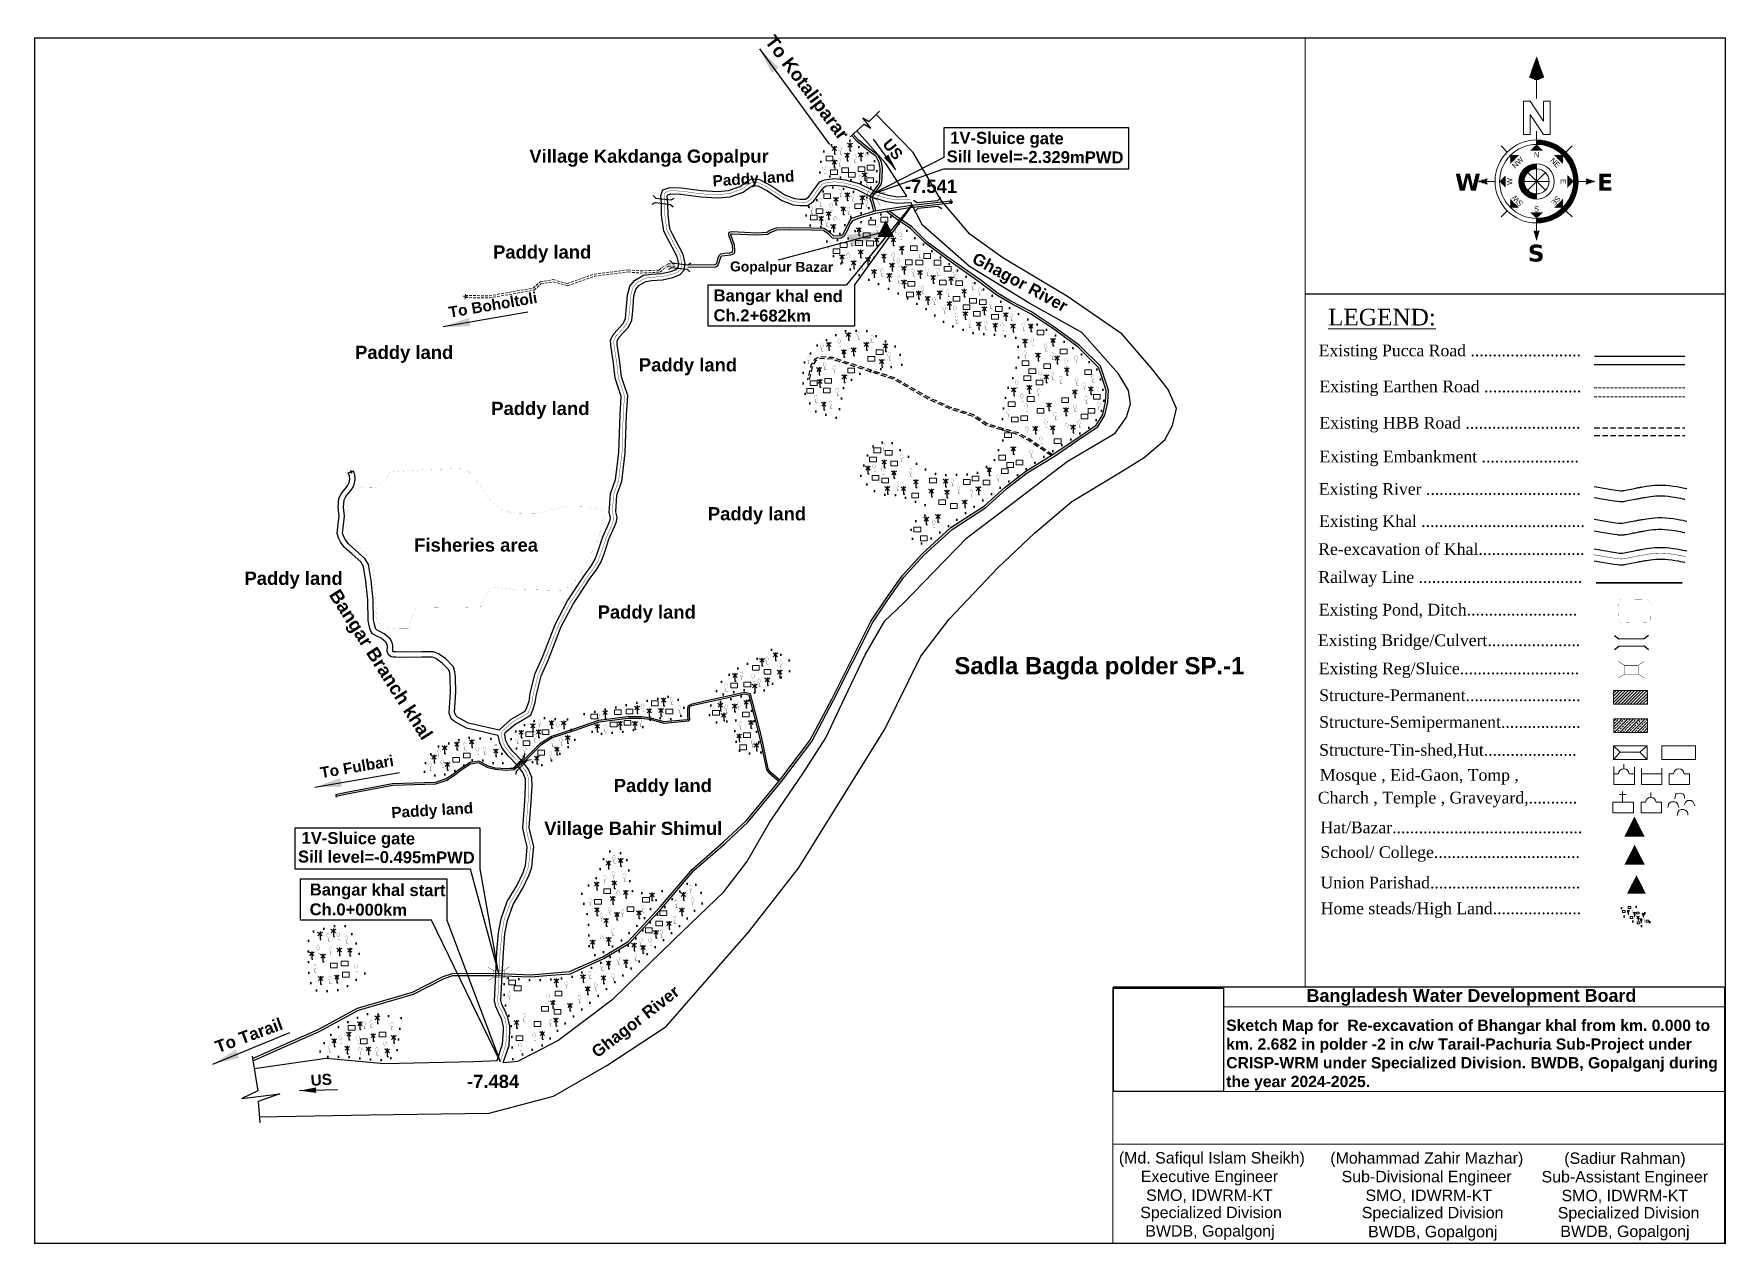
# Model space of a CAD drawing. Header units: millimetres. Extents: x 103 to 33028, y -150542 to -48.
# Drawn here: x 28650 to 31814, y -108818 to -106556 of the extents above; entities outside this region: 4.
import ezdxf
from ezdxf.enums import TextEntityAlignment as Align

# ---------------------------------------------------------------- set-up
doc = ezdxf.new("R2010")
doc.units = ezdxf.units.MM
doc.header["$MEASUREMENT"] = 0
for name, pattern in [('ACAD_ISO02W100', [15, 12, -3]), ('CENTERX2', [4, 2.5, -0.5, 0.5, -0.5]), ('DASHED', [0.75, 0.5, -0.25]), ('DASHED2', [0.375, 0.25, -0.125]), ('DOT2', [0.125, 0, -0.125]), ('HIDDENX2', [0.75, 0.5, -0.25]), ('PHANTOM2', [1.25, 0.625, -0.125, 0.125, -0.125, 0.125, -0.125])]:
    doc.linetypes.add(name, pattern=pattern)
for name, color, linetype, lineweight in [('Bazar', 97, 'Continuous', 15), ('Bridge or Culvert', 7, 'Continuous', 25), ('Church', 170, 'Continuous', 9), ('Earthan Road', 7, 'DASHED2', 9), ('Eid-Gah', 170, 'Continuous', 9), ('Existing Str', 7, 'PHANTOM2', 35), ('existing-profile', 5, 'ACAD_ISO02W100', 25), ('FRAM', 7, 'Continuous', 50), ('Graveyard', 40, 'Continuous', 9), ('HOUSE', 144, 'Continuous', 18), ('line', 10, 'Continuous', 9), ('Mosque', 170, 'Continuous', 9), ('OUTLINE', 7, 'Continuous', 15), ('p2', 32, 'Continuous', 15), ('PL', 7, 'Continuous', 15), ('Pond or Ditch', 7, 'Continuous', 9), ('PUCCA ROAD', 1, 'Continuous', 30), ('Rail Line', 14, 'TRACKS', 35), ('Temple', 170, 'Continuous', 9), ('Tomb', 170, 'Continuous', 9), ('Union', 7, 'Continuous', 15)]:
    doc.layers.add(name, color=color, linetype=linetype, lineweight=lineweight)
for name, color, linetype in [('boundary', 7, 'Continuous'), ('Earthen Emb', 42, 'Continuous'), ('Embankment', 6, 'DASHED'), ('HBB_BFS Road', 7, 'DASHED2'), ('Home Stead', 151, 'Continuous'), ('Khal', 4, 'Continuous'), ('RIVER', 150, 'Continuous'), ('TEXT', 5, 'Continuous'), ('Trees', 77, 'Continuous')]:
    doc.layers.add(name, color=color, linetype=linetype)
doc.styles.add('AR', font='arial.ttf', dxfattribs={"height": 450})
doc.styles.add('b', font='times.ttf')
doc.styles.add('LEG', font='romantic.ttf')
doc.styles.add('Romans', font='arial.ttf')
doc.styles.get("Standard").update_dxf_attribs({"font": 'arial.ttf'})
doc.styles.add('sum', font='arialbd.ttf')
doc.linetypes.add('TRACKS', pattern='A,0.15,[130,ltypeshp.shx,S=0.25,R=0,X=0,Y=0],0.15', length=0.3)
doc.dimstyles.get("Standard").update_dxf_attribs({"dimtxt": 0.18, "dimasz": 0.18, "dimexe": 0.18, "dimexo": 0.0625, "dimgap": 0.09, "dimtad": 0, "dimtih": 1, "dimtoh": 1, "dimdec": 4, "dimzin": 0, "dimdsep": 46, "dimtxsty": 'Standard', "dimblk": 'DATUMBLANK', "dimcen": 0.09, "dimadec": 0, "dimazin": 0, "dimtfac": 1, "dimtdec": 4, "dimtofl": 0, "dimtmove": 0, "dimatfit": 3, "dimfxl": 1, "dimtolj": 1, "dimtzin": 0, "dimarcsym": 0})
picture_1 = doc.add_image_def('image1.png', size_in_pixel=(204, 192))
pattern_1 = [(360, (26.19663, 31.512), (2e-14, 0.2822134), [])]
pattern_2 = [(360, (26.19663, 27.11894), (2e-14, 0.2822134), [])]
pattern_3 = [(180, (26.19663, 27.11894), (2e-14, 0.2822134), [])]
pattern_4 = [(45, (26.19663, 27.11894), (-0.199555, 0.199555), [])]
pattern_5 = [(90, (26.19663, 27.11894), (-0.2822134, 2e-14), [])]
pattern_6 = [(135, (26.19663, 27.11894), (-0.199555, -0.199555), [])]
pattern_7 = [(180, (26.19663, 27.11894), (-2e-14, -0.2822134), [])]
pattern_8 = [(225, (26.19663, 27.11894), (0.199555, -0.199555), [])]
pattern_9 = [(270, (26.19663, 27.11894), (0.2822134, -2e-14), [])]
pattern_10 = [(315, (26.19663, 27.11894), (0.199555, 0.199555), [])]

msp = doc.modelspace()

# ---------------------------------------------------------------- texts
at = {"layer": 'Embankment', "ltscale": 0.1, "char_height": 0.18, "attachment_point": 1}
for insert in [(103.2, -47.9), (103.2, -48.2), (103.4, -48.2)]:
    msp.add_mtext('\\A1;', dxfattribs=dict(at, insert=insert))
at = {"layer": 'FRAM', "linetype": 'Continuous', "lineweight": -3, "style": 'AR'}
for s, p in [('(Md. Safiqul Islam Sheikh)   ', (30864.9, -108667.3)), ('(Mohammad Zahir Mazhar)      ', (31279.2, -108667.6)), ('Executive Engineer     ', (30868.7, -108702)), ('Sub-Divisional Engineer       ', (31283, -108702.3)), ('SMO, IDWRM-KT     ', (30868.7, -108737.2)), ('SMO, IDWRM-KT      ', (31283, -108737.4)), ('Specialized Division     ', (30871.8, -108769.4)), ('Specialized Division     ', (31286, -108769.7)), ('BWDB, Gopalgonj     ', (30869.8, -108804)), ('BWDB, Gopalgonj     ', (31286.3, -108805.2))]:
    msp.add_text(s, height=21.323, dxfattribs=at).set_placement(p, align=Align.CENTER)
at = {"layer": 'FRAM', "linetype": 'Continuous', "style": 'AR'}
for s, p in [('(Sadiur Rahman)     ', (31645.5, -108668)), ('Sub-Assistant Engineer      ', (31649.4, -108702.7)), ('SMO, IDWRM-KT      ', (31649.4, -108737.8)), ('Specialized Division     ', (31652.4, -108770.1)), ('BWDB, Gopalgonj     ', (31645.6, -108804.7))]:
    msp.add_text(s, height=21.323, dxfattribs=at).set_placement(p, align=Align.CENTER)
at = {"layer": 'OUTLINE', "style": 'LEG'}
msp.add_text('%%ULEGEND:', height=31.22, dxfattribs=at).set_placement((31069.7, -107100.8))
at = {"layer": 'OUTLINE', "ltscale": 0.1, "style": 'b'}
for s, p in [('Railway Line .....................................', (31051.6, -107581.9)), (' Existing Reg/Sluice...........................', (31044.1, -107752.8)), ('Structure-Permanent..........................', (31053.2, -107802.9)), ('Structure-Semipermanent..................', (31053.2, -107852.9)), ('Structure-Tin-shed,Hut.....................', (31053.2, -107905)), ('Mosque , Eid-Gaon, Tomp ,', (31054.4, -107951.8)), ('Charch , Temple , Graveyard,........... ', (31050.7, -107994.3)), ('Home steads/High Land....................', (31056.1, -108201.3))]:
    msp.add_text(s, height=21.898, dxfattribs=at).set_placement(p)
at = {"layer": 'OUTLINE', "ltscale": 0.1, "char_height": 21.898, "width": 1021.766, "attachment_point": 1, "style": 'b'}
for s, insert in [('Existing Pucca Road .........................', (31052.2, -107136.5)), ('Existing Earthen Road ......................', (31053.7, -107203.8)), ('Existing HBB Road ..........................', (31053.7, -107271.7)), ('Existing Embankment ......................', (31053.7, -107334.8)), (' Existing River ...................................', (31044.3, -107395.4)), ('Existing Khal .....................................', (31052.9, -107455.5)), ('Re-excavation of Khal........................', (31051.4, -107507.8)), (' Existing Pond, Ditch.........................', (31044.2, -107621.1)), (' Existing Bridge/Culvert.....................', (31042.5, -107678.2)), ('Hat/Bazar...........................................', (31055.5, -108028.1)), ('School/ College.................................', (31055.5, -108074.2)), ('Union Parishad..................................', (31055.5, -108131.1))]:
    msp.add_mtext(s, dxfattribs=dict(at, insert=insert))
at = {"layer": 'TEXT', "color": 7, "style": 'sum'}
msp.add_text('Bangladesh Water Development Board', height=23.922, rotation=0.0165, dxfattribs=at).set_placement((31337.9, -108365.2), align=Align.CENTER)
at = {"layer": 'TEXT', "color": 7, "attachment_point": 1, "style": 'sum'}
for s, insert, char_height, width, rotation in [('To Kotaliparar\\P ', (30035.8, -106555.3), 24.644, 477.039, 307.0116), ('1V-Sluice gate', (30363.5, -106738.6), 22.228, 430.289, 359.6306), ('Village Kakdanga Gopalpur', (29576.6, -106771.9), 24.644, 477.039, 359.9937), ('US', (30251.9, -106749.3), 20.54, 397.532, 308.437), ('Sill level=-2.329mPWD', (30356.9, -106773.5), 22.228, 430.289, 359.6306), ('Paddy land', (29918.6, -106820.2), 20.54, 397.532, 3.3481), ('-7.541', (30278.6, -106828.3), 24.64, 477.039, 359.9937), ('Paddy land', (29508.8, -106951.1), 24.64, 477.039, 359.9937), ('Ghagor River', (30412.9, -106963), 22.248, 430.66, 331.5159), ('Gopalpur Bazar', (29951.9, -106981.1), 18.524, 358.574, 359.6306), ('To Boholtoli ', (29424.3, -107066.1), 20.536, 397.532, 9.6547), ('Bangar khal end\\PCh.2+682km', (29921.2, -107033.4), 22.228, 430.289, 359.6306), ('Paddy land', (29250.8, -107138.6), 24.64, 477.039, 359.9937), ('Paddy land', (29781.4, -107162), 24.64, 477.039, 359.9937), ('Paddy land', (29505.4, -107243.5), 24.64, 477.039, 359.9937), ('Paddy land', (29910.4, -107440.4), 24.64, 477.039, 359.9937), ('Fisheries area', (29361.3, -107498.9), 24.644, 477.039, 359.9937), ('Paddy land', (29044.1, -107561), 24.64, 477.039, 359.9937), ('Bangar Branch khal', (29221.9, -107591), 24.644, 477.039, 302.6497), ('Paddy land', (29704.3, -107624.1), 24.64, 477.039, 359.9937), ('Sadla Bagda polder SP.-1', (30371.3, -107720.7), 32.037, 620.15, 359.9937), ('To Fulbari\\P ', (29184.2, -107926.9), 20.54, 397.532, 9.6547), ('Paddy land', (29734.3, -107948.3), 24.64, 477.039, 359.9937), ('Paddy land', (29318, -108001.1), 20.54, 397.532, 3.3481), ('Village Bahir Shimul', (29604.5, -108028.4), 24.644, 477.039, 359.9937), ('1V-Sluice gate', (29150.8, -108047.4), 22.228, 430.289, 359.6306), ('Sill level=-0.495mPWD', (29144.2, -108082.3), 22.228, 430.289, 359.6306), ('Bangar khal start\\PCh.0+000km', (29166.2, -108143.9), 22.228, 430.289, 359.6306), ('Ghagor River', (29690.1, -108453.3), 22.248, 430.66, 37.7067), ('To Tarail\\P ', (28986.6, -108439.7), 22.59, 437.285, 20.0846), ('Sketch Map for  Re-excavation of Bhangar khal from km. 0.000 to km. 2.682 in polder -2 in c/w Tarail-Pachuria Sub-Project under CRISP-WRM under Specialized Division. BWDB, Gopalganj during the year 2024-2025.', (30879.4, -108398.4), 21, 928.098, 359.9937), ('US', (29167.1, -108501.8), 20.54, 397.532, 3.7281), ('-7.484', (29460.1, -108501.5), 24.64, 477.039, 359.9937), ('Paddy land ', (32818.2, -150504.7), 28.477, 551.245, 359.7933)]:
    msp.add_mtext(s, dxfattribs=dict(at, insert=insert, char_height=char_height, width=width, rotation=rotation))

# ---------------------------------------------------------------- blocks, each defined once
blk = doc.blocks.new('A$C7FEE66E4')
at = {"layer": 'Trees', "linetype": 'Continuous', "const_width": 0.000142}
blk.add_lwpolyline([(0, 0, 0.606435), (0, 0.0049, 0.606435)], format="xyb", close=True, dxfattribs=at)
at = {"layer": 'Trees', "linetype": 'Continuous', "const_width": 0.000252}
for points in [[(0, 0), (0, -0.0029)], [(0, -0.0029), (0.0017, -0.0029)]]:
    blk.add_lwpolyline(points, dxfattribs=at)
blk = doc.blocks.new('A$C01DB3217')
at = {"layer": 'Trees', "color": 1, "lineweight": 30}
blk.add_lwpolyline([(0, 0.0028), (0, -0.0071), (0.0015, -0.0071)], dxfattribs=at)
for centre, start, end in [((-0.012, -0.0154), 41.2491, 62.6782), ((0.012, -0.0154), 117.3218, 138.7509)]:
    blk.add_arc(centre, 0.0195, start, end, dxfattribs=at)
blk = doc.blocks.new('A$C3E516E70')
at = {"layer": 'Existing Str', "linetype": 'Continuous', "const_width": 1.25}
for points in [[(0.3, 51.6), (19.6, 39.6), (61.5, 39.6), (80.8, 51.6)], [(0.3, 0.5), (19.6, 12.6), (61.5, 12.6), (80.8, 0.5)], [(19.6, 12.6), (19.6, 39.6)], [(61.5, 12.6), (61.5, 39.6)]]:
    blk.add_lwpolyline(points, dxfattribs=at)
blk = doc.blocks.new('A$C3B865840')
at = {"layer": 'Bridge or Culvert', "color": 7, "linetype": 'Continuous', "lineweight": 30}
for points in [[(0, 43.6), (13.8, 33.1), (91.3, 33.3), (105, 44.2)], [(0.2, 0), (13.9, 10.6), (91.4, 10.9), (105.2, 0.2)]]:
    blk.add_lwpolyline(points, dxfattribs=at)
blk = doc.blocks.new('A$C5FE22593')
h = blk.add_hatch()
h.set_pattern_fill('_USER', color=11, scale=0.282213, style=0, pattern_type=0)
h.set_pattern_definition(pattern_1)
h.paths.add_polyline_path([(26.2, 66.79), (23.84, 60.2), (26.2, 59.26), (28.55, 60.2)])
h = blk.add_hatch()
h.set_pattern_fill('_USER', color=11, scale=0.282213, style=0, pattern_type=0)
h.set_pattern_definition(pattern_1)
h.paths.add_polyline_path([(26.2, 66.79), (23.84, 60.2), (26.2, 59.26), (28.55, 60.2)])
h = blk.add_hatch()
h.set_pattern_fill('_USER', color=11, scale=0.282213, style=0, pattern_type=0)
h.set_pattern_definition(pattern_1)
h.paths.add_polyline_path([(26.2, 66.79), (23.84, 60.2), (26.2, 59.26), (28.55, 60.2)])
h = blk.add_hatch()
h.set_pattern_fill('_USER', color=11, scale=0.282213, style=0, pattern_type=0)
h.set_pattern_definition(pattern_1)
h.paths.add_polyline_path([(26.2, 66.79), (23.84, 60.2), (26.2, 59.26), (28.55, 60.2)])
h = blk.add_hatch(color=11)
h.paths.add_polyline_path([(26.2, 15.36), (26.2, 13.92, 1), (26.2, 40.32), (26.2, 38.88, -1)])
h.paths.add_polyline_path([(26.2, 31.11), (26.2, 32.76, 1), (26.2, 21.47), (26.2, 23.13, -1)])
h = blk.add_hatch(color=11)
h.paths.add_polyline_path([(26.2, 15.36), (26.2, 13.92, 1), (26.2, 40.32), (26.2, 38.88, -1)])
h.paths.add_polyline_path([(26.2, 31.11), (26.2, 32.76, 1), (26.2, 21.47), (26.2, 23.13, -1)])
h = blk.add_hatch(color=11)
h.paths.add_polyline_path([(26.2, 15.36), (26.2, 13.92, 1), (26.2, 40.32), (26.2, 38.88, -1)])
h.paths.add_polyline_path([(26.2, 31.11), (26.2, 32.76, 1), (26.2, 21.47), (26.2, 23.13, -1)])
h = blk.add_hatch(color=11)
h.paths.add_polyline_path([(26.2, 15.36), (26.2, 13.92, 1), (26.2, 40.32), (26.2, 38.88, -1)])
h.paths.add_polyline_path([(26.2, 31.11), (26.2, 32.76, 1), (26.2, 21.47), (26.2, 23.13, -1)])
h = blk.add_hatch()
h.set_pattern_fill('_USER', color=11, scale=0.282213, angle=90, style=0, pattern_type=0)
h.set_pattern_definition(pattern_5)
h.paths.add_polyline_path([(28.08, 37), (26.2, 38.88), (24.32, 37)])
h = blk.add_hatch()
h.set_pattern_fill('_USER', color=11, scale=0.282213, angle=90, style=0, pattern_type=0)
h.set_pattern_definition(pattern_5)
h.paths.add_polyline_path([(28.08, 37), (26.2, 38.88), (24.32, 37)])
h = blk.add_hatch()
h.set_pattern_fill('_USER', color=11, scale=0.282213, angle=90, style=0, pattern_type=0)
h.set_pattern_definition(pattern_5)
h.paths.add_polyline_path([(28.08, 37), (26.2, 38.88), (24.32, 37)])
h = blk.add_hatch()
h.set_pattern_fill('_USER', color=11, scale=0.282213, angle=90, style=0, pattern_type=0)
h.set_pattern_definition(pattern_5)
h.paths.add_polyline_path([(28.08, 37), (26.2, 38.88), (24.32, 37)])
h = blk.add_hatch()
h.set_pattern_fill('_USER', color=11, scale=0.282213, style=0, pattern_type=0)
h.set_pattern_definition(pattern_2)
h.paths.add_polyline_path([(39.4, 27.12, 0.414214), (26.2, 40.32), (26.2, 38.88, -0.414214), (37.96, 27.12, -0.414214), (26.2, 15.36), (26.2, 13.92, 0.414214)])
h = blk.add_hatch()
h.set_pattern_fill('_USER', color=11, scale=0.282213, style=0, pattern_type=0)
h.set_pattern_definition(pattern_2)
h.paths.add_polyline_path([(39.4, 27.12, 0.414214), (26.2, 40.32), (26.2, 38.88, -0.414214), (37.96, 27.12, -0.414214), (26.2, 15.36), (26.2, 13.92, 0.414214)])
h = blk.add_hatch()
h.set_pattern_fill('_USER', color=11, scale=0.282213, style=0, pattern_type=0)
h.set_pattern_definition(pattern_2)
h.paths.add_polyline_path([(39.4, 27.12, 0.414214), (26.2, 40.32), (26.2, 38.88, -0.414214), (37.96, 27.12, -0.414214), (26.2, 15.36), (26.2, 13.92, 0.414214)])
h = blk.add_hatch()
h.set_pattern_fill('_USER', color=11, scale=0.282213, style=0, pattern_type=0)
h.set_pattern_definition(pattern_2)
h.paths.add_polyline_path([(39.4, 27.12, 0.414214), (26.2, 40.32), (26.2, 38.88, -0.414214), (37.96, 27.12, -0.414214), (26.2, 15.36), (26.2, 13.92, 0.414214)])
h = blk.add_hatch()
h.set_pattern_fill('_USER', color=11, scale=0.282213, angle=135, style=0, pattern_type=0)
h.set_pattern_definition(pattern_6)
h.paths.add_polyline_path([(20.54, 35.43), (17.88, 35.43), (17.88, 32.77)])
h = blk.add_hatch()
h.set_pattern_fill('_USER', color=11, scale=0.282213, angle=135, style=0, pattern_type=0)
h.set_pattern_definition(pattern_6)
h.paths.add_polyline_path([(20.54, 35.43), (17.88, 35.43), (17.88, 32.77)])
h = blk.add_hatch()
h.set_pattern_fill('_USER', color=11, scale=0.282213, angle=135, style=0, pattern_type=0)
h.set_pattern_definition(pattern_6)
h.paths.add_polyline_path([(20.54, 35.43), (17.88, 35.43), (17.88, 32.77)])
h = blk.add_hatch()
h.set_pattern_fill('_USER', color=11, scale=0.282213, angle=135, style=0, pattern_type=0)
h.set_pattern_definition(pattern_6)
h.paths.add_polyline_path([(20.54, 35.43), (17.88, 35.43), (17.88, 32.77)])
h = blk.add_hatch()
h.set_pattern_fill('_USER', color=11, scale=0.282213, style=0, pattern_type=0)
h.set_pattern_definition(pattern_2)
h.paths.add_polyline_path([(26.2, 31.11), (26.2, 32.76, 0.414214), (20.55, 27.12, 0.414214), (26.2, 21.47), (26.2, 23.13, -0.414214), (22.21, 27.12, -0.414214)])
h = blk.add_hatch()
h.set_pattern_fill('_USER', color=11, scale=0.282213, style=0, pattern_type=0)
h.set_pattern_definition(pattern_2)
h.paths.add_polyline_path([(26.2, 31.11), (26.2, 32.76, 0.414214), (20.55, 27.12, 0.414214), (26.2, 21.47), (26.2, 23.13, -0.414214), (22.21, 27.12, -0.414214)])
h = blk.add_hatch()
h.set_pattern_fill('_USER', color=11, scale=0.282213, style=0, pattern_type=0)
h.set_pattern_definition(pattern_2)
h.paths.add_polyline_path([(26.2, 31.11), (26.2, 32.76, 0.414214), (20.55, 27.12, 0.414214), (26.2, 21.47), (26.2, 23.13, -0.414214), (22.21, 27.12, -0.414214)])
h = blk.add_hatch()
h.set_pattern_fill('_USER', color=11, scale=0.282213, style=0, pattern_type=0)
h.set_pattern_definition(pattern_2)
h.paths.add_polyline_path([(26.2, 31.11), (26.2, 32.76, 0.414214), (20.55, 27.12, 0.414214), (26.2, 21.47), (26.2, 23.13, -0.414214), (22.21, 27.12, -0.414214)])
h = blk.add_hatch()
h.set_pattern_fill('_USER', color=11, scale=0.282213, angle=45, style=0, pattern_type=0)
h.set_pattern_definition(pattern_4)
h.paths.add_polyline_path([(34.51, 32.77), (34.51, 35.43), (31.85, 35.43)])
h = blk.add_hatch()
h.set_pattern_fill('_USER', color=11, scale=0.282213, angle=45, style=0, pattern_type=0)
h.set_pattern_definition(pattern_4)
h.paths.add_polyline_path([(34.51, 32.77), (34.51, 35.43), (31.85, 35.43)])
h = blk.add_hatch()
h.set_pattern_fill('_USER', color=11, scale=0.282213, angle=45, style=0, pattern_type=0)
h.set_pattern_definition(pattern_4)
h.paths.add_polyline_path([(34.51, 32.77), (34.51, 35.43), (31.85, 35.43)])
h = blk.add_hatch()
h.set_pattern_fill('_USER', color=11, scale=0.282213, angle=45, style=0, pattern_type=0)
h.set_pattern_definition(pattern_4)
h.paths.add_polyline_path([(34.51, 32.77), (34.51, 35.43), (31.85, 35.43)])
h = blk.add_hatch()
h.set_pattern_fill('_USER', color=11, scale=0.282213, style=0, pattern_type=0)
h.set_pattern_definition(pattern_3)
h.paths.add_polyline_path([(10.67, 26.18), (10.2, 27.12), (10.67, 28.06), (7.38, 27.12)])
h = blk.add_hatch()
h.set_pattern_fill('_USER', color=11, scale=0.282213, style=0, pattern_type=0)
h.set_pattern_definition(pattern_3)
h.paths.add_polyline_path([(10.67, 26.18), (10.2, 27.12), (10.67, 28.06), (7.38, 27.12)])
h = blk.add_hatch()
h.set_pattern_fill('_USER', color=11, scale=0.282213, style=0, pattern_type=0)
h.set_pattern_definition(pattern_3)
h.paths.add_polyline_path([(10.67, 26.18), (10.2, 27.12), (10.67, 28.06), (7.38, 27.12)])
h = blk.add_hatch()
h.set_pattern_fill('_USER', color=11, scale=0.282213, style=0, pattern_type=0)
h.set_pattern_definition(pattern_3)
h.paths.add_polyline_path([(10.67, 26.18), (10.2, 27.12), (10.67, 28.06), (7.38, 27.12)])
h = blk.add_hatch()
h.set_pattern_fill('_USER', color=11, scale=0.282213, angle=180, style=0, pattern_type=0)
h.set_pattern_definition(pattern_7)
h.paths.add_polyline_path([(16.32, 29), (14.44, 27.12), (16.32, 25.24)])
h = blk.add_hatch()
h.set_pattern_fill('_USER', color=11, scale=0.282213, angle=180, style=0, pattern_type=0)
h.set_pattern_definition(pattern_7)
h.paths.add_polyline_path([(16.32, 29), (14.44, 27.12), (16.32, 25.24)])
h = blk.add_hatch()
h.set_pattern_fill('_USER', color=11, scale=0.282213, angle=180, style=0, pattern_type=0)
h.set_pattern_definition(pattern_7)
h.paths.add_polyline_path([(16.32, 29), (14.44, 27.12), (16.32, 25.24)])
h = blk.add_hatch()
h.set_pattern_fill('_USER', color=11, scale=0.282213, angle=180, style=0, pattern_type=0)
h.set_pattern_definition(pattern_7)
h.paths.add_polyline_path([(16.32, 29), (14.44, 27.12), (16.32, 25.24)])
h = blk.add_hatch()
h.set_pattern_fill('_USER', color=11, scale=0.282213, style=0, pattern_type=0)
h.set_pattern_definition(pattern_2)
h.paths.add_polyline_path([(36.07, 29), (36.07, 25.24), (37.96, 27.12)])
h = blk.add_hatch()
h.set_pattern_fill('_USER', color=11, scale=0.282213, style=0, pattern_type=0)
h.set_pattern_definition(pattern_2)
h.paths.add_polyline_path([(36.07, 29), (36.07, 25.24), (37.96, 27.12)])
h = blk.add_hatch()
h.set_pattern_fill('_USER', color=11, scale=0.282213, style=0, pattern_type=0)
h.set_pattern_definition(pattern_2)
h.paths.add_polyline_path([(36.07, 29), (36.07, 25.24), (37.96, 27.12)])
h = blk.add_hatch()
h.set_pattern_fill('_USER', color=11, scale=0.282213, style=0, pattern_type=0)
h.set_pattern_definition(pattern_2)
h.paths.add_polyline_path([(36.07, 29), (36.07, 25.24), (37.96, 27.12)])
h = blk.add_hatch()
h.set_pattern_fill('_USER', color=11, scale=0.282213, style=0, pattern_type=0)
h.set_pattern_definition(pattern_2)
h.paths.add_polyline_path([(45.01, 27.12), (41.72, 28.06), (42.19, 27.12), (41.72, 26.18)])
h = blk.add_hatch()
h.set_pattern_fill('_USER', color=11, scale=0.282213, style=0, pattern_type=0)
h.set_pattern_definition(pattern_2)
h.paths.add_polyline_path([(45.01, 27.12), (41.72, 28.06), (42.19, 27.12), (41.72, 26.18)])
h = blk.add_hatch()
h.set_pattern_fill('_USER', color=11, scale=0.282213, style=0, pattern_type=0)
h.set_pattern_definition(pattern_2)
h.paths.add_polyline_path([(45.01, 27.12), (41.72, 28.06), (42.19, 27.12), (41.72, 26.18)])
h = blk.add_hatch()
h.set_pattern_fill('_USER', color=11, scale=0.282213, style=0, pattern_type=0)
h.set_pattern_definition(pattern_2)
h.paths.add_polyline_path([(45.01, 27.12), (41.72, 28.06), (42.19, 27.12), (41.72, 26.18)])
h = blk.add_hatch()
h.set_pattern_fill('_USER', color=11, scale=0.282213, angle=-135, style=0, pattern_type=0)
h.set_pattern_definition(pattern_8)
h.paths.add_polyline_path([(17.88, 21.46), (17.88, 18.8), (20.54, 18.8)])
h = blk.add_hatch()
h.set_pattern_fill('_USER', color=11, scale=0.282213, angle=-135, style=0, pattern_type=0)
h.set_pattern_definition(pattern_8)
h.paths.add_polyline_path([(17.88, 21.46), (17.88, 18.8), (20.54, 18.8)])
h = blk.add_hatch()
h.set_pattern_fill('_USER', color=11, scale=0.282213, angle=-135, style=0, pattern_type=0)
h.set_pattern_definition(pattern_8)
h.paths.add_polyline_path([(17.88, 21.46), (17.88, 18.8), (20.54, 18.8)])
h = blk.add_hatch()
h.set_pattern_fill('_USER', color=11, scale=0.282213, angle=-135, style=0, pattern_type=0)
h.set_pattern_definition(pattern_8)
h.paths.add_polyline_path([(17.88, 21.46), (17.88, 18.8), (20.54, 18.8)])
h = blk.add_hatch()
h.set_pattern_fill('_USER', color=11, scale=0.282213, angle=-90, style=0, pattern_type=0)
h.set_pattern_definition(pattern_9)
h.paths.add_polyline_path([(24.32, 17.24), (26.2, 15.36), (28.08, 17.24)])
h = blk.add_hatch()
h.set_pattern_fill('_USER', color=11, scale=0.282213, angle=-90, style=0, pattern_type=0)
h.set_pattern_definition(pattern_9)
h.paths.add_polyline_path([(24.32, 17.24), (26.2, 15.36), (28.08, 17.24)])
h = blk.add_hatch()
h.set_pattern_fill('_USER', color=11, scale=0.282213, angle=-90, style=0, pattern_type=0)
h.set_pattern_definition(pattern_9)
h.paths.add_polyline_path([(24.32, 17.24), (26.2, 15.36), (28.08, 17.24)])
h = blk.add_hatch()
h.set_pattern_fill('_USER', color=11, scale=0.282213, angle=-90, style=0, pattern_type=0)
h.set_pattern_definition(pattern_9)
h.paths.add_polyline_path([(24.32, 17.24), (26.2, 15.36), (28.08, 17.24)])
h = blk.add_hatch()
h.set_pattern_fill('_USER', color=11, scale=0.282213, angle=-45, style=0, pattern_type=0)
h.set_pattern_definition(pattern_10)
h.paths.add_polyline_path([(31.85, 18.8), (34.51, 18.8), (34.51, 21.46)])
h = blk.add_hatch()
h.set_pattern_fill('_USER', color=11, scale=0.282213, angle=-45, style=0, pattern_type=0)
h.set_pattern_definition(pattern_10)
h.paths.add_polyline_path([(31.85, 18.8), (34.51, 18.8), (34.51, 21.46)])
h = blk.add_hatch()
h.set_pattern_fill('_USER', color=11, scale=0.282213, angle=-45, style=0, pattern_type=0)
h.set_pattern_definition(pattern_10)
h.paths.add_polyline_path([(31.85, 18.8), (34.51, 18.8), (34.51, 21.46)])
h = blk.add_hatch()
h.set_pattern_fill('_USER', color=11, scale=0.282213, angle=-45, style=0, pattern_type=0)
h.set_pattern_definition(pattern_10)
h.paths.add_polyline_path([(31.85, 18.8), (34.51, 18.8), (34.51, 21.46)])
h = blk.add_hatch()
h.set_pattern_fill('_USER', color=11, scale=0.282213, style=0, pattern_type=0)
h.set_pattern_definition(pattern_2)
h.paths.add_polyline_path([(27.14, 11.6), (26.2, 11.13), (25.26, 11.6), (26.2, 8.3)])
h = blk.add_hatch()
h.set_pattern_fill('_USER', color=11, scale=0.282213, style=0, pattern_type=0)
h.set_pattern_definition(pattern_2)
h.paths.add_polyline_path([(27.14, 11.6), (26.2, 11.13), (25.26, 11.6), (26.2, 8.3)])
h = blk.add_hatch()
h.set_pattern_fill('_USER', color=11, scale=0.282213, style=0, pattern_type=0)
h.set_pattern_definition(pattern_2)
h.paths.add_polyline_path([(27.14, 11.6), (26.2, 11.13), (25.26, 11.6), (26.2, 8.3)])
h = blk.add_hatch()
h.set_pattern_fill('_USER', color=11, scale=0.282213, style=0, pattern_type=0)
h.set_pattern_definition(pattern_2)
h.paths.add_polyline_path([(27.14, 11.6), (26.2, 11.13), (25.26, 11.6), (26.2, 8.3)])
at = {"color": 11}
for p, q in [((26.2, 53.5), (26.2, 59.26)), ((26.2, 53.5), (26.2, 59.26)), ((26.2, 53.5), (26.2, 59.26)), ((26.2, 53.5), (26.2, 59.26)), ((26.2, 40.32), (26.2, 43.11)), ((26.2, 40.32), (26.2, 43.11)), ((26.2, 40.32), (26.2, 43.11)), ((26.2, 40.32), (26.2, 43.11)), ((16.86, 36.46), (14.89, 38.43)), ((16.86, 36.46), (14.89, 38.43)), ((16.86, 36.46), (14.89, 38.43)), ((16.86, 36.46), (14.89, 38.43)), ((26.2, 40.32), (26.2, 38.88)), ((26.2, 40.32), (26.2, 38.88)), ((26.2, 40.32), (26.2, 38.88)), ((26.2, 40.32), (26.2, 38.88)), ((35.53, 36.46), (37.5, 38.43)), ((35.53, 36.46), (37.5, 38.43)), ((35.53, 36.46), (37.5, 38.43)), ((35.53, 36.46), (37.5, 38.43)), ((26.2, 31.11), (26.2, 32.76)), ((26.2, 31.11), (26.2, 32.76)), ((26.2, 31.11), (26.2, 32.76)), ((26.2, 31.11), (26.2, 32.76)), ((12.99, 27.12), (10.2, 27.12)), ((12.99, 27.12), (10.2, 27.12)), ((12.99, 27.12), (10.2, 27.12)), ((12.99, 27.12), (10.2, 27.12)), ((22.21, 27.12), (30.19, 27.12)), ((30.19, 27.12), (22.21, 27.12)), ((22.21, 27.12), (30.19, 27.12)), ((30.19, 27.12), (22.21, 27.12)), ((22.21, 27.12), (30.19, 27.12)), ((30.19, 27.12), (22.21, 27.12)), ((22.21, 27.12), (30.19, 27.12)), ((30.19, 27.12), (22.21, 27.12)), ((23.37, 24.3), (29.02, 29.94)), ((29.02, 24.3), (23.37, 29.94)), ((29.02, 29.94), (23.37, 24.3)), ((23.37, 29.94), (29.02, 24.3)), ((23.37, 24.3), (29.02, 29.94)), ((29.02, 24.3), (23.37, 29.94)), ((29.02, 29.94), (23.37, 24.3)), ((23.37, 29.94), (29.02, 24.3)), ((23.37, 24.3), (29.02, 29.94)), ((29.02, 24.3), (23.37, 29.94)), ((29.02, 29.94), (23.37, 24.3)), ((23.37, 29.94), (29.02, 24.3)), ((23.37, 24.3), (29.02, 29.94)), ((29.02, 24.3), (23.37, 29.94)), ((29.02, 29.94), (23.37, 24.3)), ((23.37, 29.94), (29.02, 24.3)), ((26.2, 23.13), (26.2, 31.11)), ((26.2, 31.11), (26.2, 23.13)), ((26.2, 23.13), (26.2, 31.11)), ((26.2, 31.11), (26.2, 23.13)), ((26.2, 23.13), (26.2, 31.11)), ((26.2, 31.11), (26.2, 23.13)), ((26.2, 23.13), (26.2, 31.11)), ((26.2, 31.11), (26.2, 23.13)), ((39.4, 27.12), (42.19, 27.12)), ((39.4, 27.12), (42.19, 27.12)), ((39.4, 27.12), (42.19, 27.12)), ((39.4, 27.12), (42.19, 27.12)), ((26.2, 23.13), (26.2, 21.47)), ((26.2, 23.13), (26.2, 21.47)), ((26.2, 23.13), (26.2, 21.47)), ((26.2, 23.13), (26.2, 21.47)), ((16.86, 17.78), (14.89, 15.81)), ((16.86, 17.78), (14.89, 15.81)), ((16.86, 17.78), (14.89, 15.81)), ((16.86, 17.78), (14.89, 15.81)), ((35.53, 17.78), (37.5, 15.81)), ((35.53, 17.78), (37.5, 15.81)), ((35.53, 17.78), (37.5, 15.81)), ((35.53, 17.78), (37.5, 15.81)), ((26.2, 13.92), (26.2, 15.36)), ((26.2, 13.92), (26.2, 15.36)), ((26.2, 13.92), (26.2, 15.36)), ((26.2, 13.92), (26.2, 15.36)), ((26.2, 13.92), (26.2, 11.13)), ((26.2, 13.92), (26.2, 11.13)), ((26.2, 13.92), (26.2, 11.13)), ((26.2, 13.92), (26.2, 11.13))]:
    blk.add_line(p, q, dxfattribs=at)
at = {"color": 1}
for p, q in [((22.03, 52.68), (24.16, 52.68)), ((22.03, 42.01), (22.03, 52.68)), ((22.03, 52.68), (24.16, 52.68)), ((22.03, 42.01), (22.03, 52.68)), ((22.03, 52.68), (24.16, 52.68)), ((22.03, 42.01), (22.03, 52.68)), ((22.03, 52.68), (24.16, 52.68)), ((22.03, 42.01), (22.03, 52.68)), ((24.16, 52.68), (28.43, 46.28)), ((24.16, 52.68), (28.43, 46.28)), ((24.16, 52.68), (28.43, 46.28)), ((24.16, 52.68), (28.43, 46.28)), ((28.43, 52.68), (30.56, 52.68)), ((28.43, 46.28), (28.43, 52.68)), ((28.43, 52.68), (30.56, 52.68)), ((28.43, 46.28), (28.43, 52.68)), ((28.43, 52.68), (30.56, 52.68)), ((28.43, 46.28), (28.43, 52.68)), ((28.43, 52.68), (30.56, 52.68)), ((28.43, 46.28), (28.43, 52.68)), ((30.56, 52.68), (30.56, 42.01)), ((30.56, 52.68), (30.56, 42.01)), ((30.56, 52.68), (30.56, 42.01)), ((30.56, 52.68), (30.56, 42.01)), ((24.16, 48.41), (24.16, 42.01)), ((28.43, 42.01), (24.16, 48.41)), ((24.16, 48.41), (24.16, 42.01)), ((28.43, 42.01), (24.16, 48.41)), ((24.16, 48.41), (24.16, 42.01)), ((28.43, 42.01), (24.16, 48.41)), ((24.16, 48.41), (24.16, 42.01)), ((28.43, 42.01), (24.16, 48.41)), ((24.16, 42.01), (22.03, 42.01)), ((24.16, 42.01), (22.03, 42.01)), ((24.16, 42.01), (22.03, 42.01)), ((24.16, 42.01), (22.03, 42.01)), ((30.56, 42.01), (28.43, 42.01)), ((30.56, 42.01), (28.43, 42.01)), ((30.56, 42.01), (28.43, 42.01)), ((30.56, 42.01), (28.43, 42.01))]:
    blk.add_line(p, q, dxfattribs=at)
at = {"color": 11}
for radius in [13.2, 13.2, 13.2, 13.2, 11.76, 11.76, 11.76, 11.76, 5.64, 5.64, 5.64, 5.64, 3.99, 3.99, 3.99, 3.99]:
    blk.add_circle((26.2, 27.12), radius, dxfattribs=at)
for points in [[(26.2, 66.79), (23.84, 60.2), (26.2, 59.26)], [(26.2, 66.79), (23.84, 60.2), (26.2, 59.26)], [(26.2, 66.79), (23.84, 60.2), (26.2, 59.26)], [(26.2, 66.79), (23.84, 60.2), (26.2, 59.26)], [(26.2, 59.26), (28.55, 60.2), (26.2, 66.79)], [(26.2, 59.26), (28.55, 60.2), (26.2, 66.79)], [(26.2, 59.26), (28.55, 60.2), (26.2, 66.79)], [(26.2, 59.26), (28.55, 60.2), (26.2, 66.79)], [(26.2, 38.88), (28.08, 37), (24.32, 37)], [(26.2, 38.88), (28.08, 37), (24.32, 37)], [(26.2, 38.88), (28.08, 37), (24.32, 37)], [(26.2, 38.88), (28.08, 37), (24.32, 37)], [(17.88, 35.43), (20.54, 35.43), (17.88, 32.77)], [(17.88, 35.43), (20.54, 35.43), (17.88, 32.77)], [(17.88, 35.43), (20.54, 35.43), (17.88, 32.77)], [(17.88, 35.43), (20.54, 35.43), (17.88, 32.77)], [(34.51, 35.43), (34.51, 32.77), (31.85, 35.43)], [(34.51, 35.43), (34.51, 32.77), (31.85, 35.43)], [(34.51, 35.43), (34.51, 32.77), (31.85, 35.43)], [(34.51, 35.43), (34.51, 32.77), (31.85, 35.43)], [(7.38, 27.12), (10.67, 28.06), (10.2, 27.12)], [(7.38, 27.12), (10.67, 28.06), (10.2, 27.12)], [(7.38, 27.12), (10.67, 28.06), (10.2, 27.12)], [(7.38, 27.12), (10.67, 28.06), (10.2, 27.12)], [(10.67, 26.18), (10.2, 27.12), (7.38, 27.12)], [(10.67, 26.18), (10.2, 27.12), (7.38, 27.12)], [(10.67, 26.18), (10.2, 27.12), (7.38, 27.12)], [(10.67, 26.18), (10.2, 27.12), (7.38, 27.12)], [(14.44, 27.12), (16.32, 29), (16.32, 25.24)], [(14.44, 27.12), (16.32, 29), (16.32, 25.24)], [(14.44, 27.12), (16.32, 29), (16.32, 25.24)], [(14.44, 27.12), (16.32, 29), (16.32, 25.24)], [(37.96, 27.12), (36.07, 25.24), (36.07, 29)], [(37.96, 27.12), (36.07, 25.24), (36.07, 29)], [(37.96, 27.12), (36.07, 25.24), (36.07, 29)], [(37.96, 27.12), (36.07, 25.24), (36.07, 29)], [(41.72, 28.06), (42.19, 27.12), (45.01, 27.12)], [(41.72, 28.06), (42.19, 27.12), (45.01, 27.12)], [(41.72, 28.06), (42.19, 27.12), (45.01, 27.12)], [(41.72, 28.06), (42.19, 27.12), (45.01, 27.12)], [(45.01, 27.12), (41.72, 26.18), (42.19, 27.12)], [(45.01, 27.12), (41.72, 26.18), (42.19, 27.12)], [(45.01, 27.12), (41.72, 26.18), (42.19, 27.12)], [(45.01, 27.12), (41.72, 26.18), (42.19, 27.12)], [(17.88, 18.8), (17.88, 21.46), (20.54, 18.8)], [(17.88, 18.8), (17.88, 21.46), (20.54, 18.8)], [(17.88, 18.8), (17.88, 21.46), (20.54, 18.8)], [(17.88, 18.8), (17.88, 21.46), (20.54, 18.8)], [(26.2, 15.36), (24.32, 17.24), (28.08, 17.24)], [(26.2, 15.36), (24.32, 17.24), (28.08, 17.24)], [(26.2, 15.36), (24.32, 17.24), (28.08, 17.24)], [(26.2, 15.36), (24.32, 17.24), (28.08, 17.24)], [(34.51, 18.8), (31.85, 18.8), (34.51, 21.46)], [(34.51, 18.8), (31.85, 18.8), (34.51, 21.46)], [(34.51, 18.8), (31.85, 18.8), (34.51, 21.46)], [(34.51, 18.8), (31.85, 18.8), (34.51, 21.46)], [(26.2, 8.3), (25.26, 11.6), (26.2, 11.13)], [(26.2, 8.3), (25.26, 11.6), (26.2, 11.13)], [(26.2, 8.3), (25.26, 11.6), (26.2, 11.13)], [(26.2, 8.3), (25.26, 11.6), (26.2, 11.13)], [(27.14, 11.6), (26.2, 11.13), (26.2, 8.3)], [(27.14, 11.6), (26.2, 11.13), (26.2, 8.3)], [(27.14, 11.6), (26.2, 11.13), (26.2, 8.3)], [(27.14, 11.6), (26.2, 11.13), (26.2, 8.3)]]:
    blk.add_solid(points, dxfattribs=at)
at = {"color": 11, "style": 'Romans'}
for s, height, rotation, p in [('NW', 1.693, 45, (20.81, 32.51)), ('NW', 1.693, 45, (20.81, 32.51)), ('NW', 1.693, 45, (20.81, 32.51)), ('NW', 1.693, 45, (20.81, 32.51)), ('NE', 1.693, 315, (31.57, 32.5)), ('NE', 1.693, 315, (31.57, 32.5)), ('NE', 1.693, 315, (31.57, 32.5)), ('NE', 1.693, 315, (31.57, 32.5)), ('W', 1.69, 90, (18.48, 27.11)), ('W', 1.69, 90, (18.48, 27.11)), ('W', 1.69, 90, (18.48, 27.11)), ('W', 1.69, 90, (18.48, 27.11)), ('E', 1.69, 270, (33.89, 27.05)), ('E', 1.69, 270, (33.89, 27.05)), ('E', 1.69, 270, (33.89, 27.05)), ('E', 1.69, 270, (33.89, 27.05)), ('SW', 1.693, 135, (20.67, 21.59)), ('SW', 1.693, 135, (20.67, 21.59)), ('SW', 1.693, 135, (20.67, 21.59)), ('SW', 1.693, 135, (20.67, 21.59)), ('SE', 1.693, 225, (31.7, 21.6)), ('SE', 1.693, 225, (31.7, 21.6)), ('SE', 1.693, 225, (31.7, 21.6)), ('SE', 1.693, 225, (31.7, 21.6))]:
    blk.add_text(s, height=height, rotation=rotation, dxfattribs=at).set_placement(p, align=Align.CENTER)
for s, p in [('N', (26.2, 34.74)), ('N', (26.2, 34.74)), ('N', (26.2, 34.74)), ('N', (26.2, 34.74)), ('S', (26.19, 17.56)), ('S', (26.19, 17.56)), ('S', (26.19, 17.56)), ('S', (26.19, 17.56))]:
    blk.add_text(s, height=1.69, dxfattribs=at).set_placement(p, align=Align.CENTER)
at = {"layer": 'p2', "color": 1, "char_height": 5.3676, "attachment_point": 5}
for s, insert in [('{\\fVerdana|b1|i0|c0|p34;W}', (4.33, 26.9)), ('{\\fVerdana|b1|i0|c0|p34;W}', (4.33, 26.9)), ('{\\fVerdana|b1|i0|c0|p34;W}', (4.33, 26.9)), ('{\\fVerdana|b1|i0|c0|p34;W}', (4.33, 26.9)), ('{\\fVerdana|b1|i0|c0|p34;E}', (47.97, 26.9)), ('{\\fVerdana|b1|i0|c0|p34;E}', (47.97, 26.9)), ('{\\fVerdana|b1|i0|c0|p34;E}', (47.97, 26.9)), ('{\\fVerdana|b1|i0|c0|p34;E}', (47.97, 26.9)), ('{\\fVerdana|b1|i0|c0|p34;S}', (26.07, 4.27)), ('{\\fVerdana|b1|i0|c0|p34;S}', (26.07, 4.27)), ('{\\fVerdana|b1|i0|c0|p34;S}', (26.07, 4.27)), ('{\\fVerdana|b1|i0|c0|p34;S}', (26.07, 4.27))]:
    blk.add_mtext(s, dxfattribs=dict(at, insert=insert))
blk = doc.blocks.new('_DatumBlank')
at = {"color": 0, "linetype": 'ByBlock', "lineweight": -2}
for p, q in [((0, 0.577), (-1, 0)), ((0, -0.577), (0, 0.577)), ((-1, 0), (0, -0.577))]:
    blk.add_line(p, q, dxfattribs=at)
blk = doc.blocks.new('A$C5B990698')
at = {"layer": 'TEXT', "color": 0, "lineweight": 25}
blk.add_leader([(0, 110.8), (26.4, 0)], dimstyle='Standard', override={"dimscale": 0.5, "dimasz": 100, "dimgap": 0.09, "dimtad": 0}, dxfattribs=at)

# ---------------------------------------------------------------- hatches: boundary and pattern name
at = {"layer": 'Bazar'}
for color, points in [(256, [(30243, -106904.1), (30227.1, -106935.4), (30258.8, -106935.4)]), (256, [(31642.6, -108018.8), (31623.6, -108056.3), (31661.6, -108056.3)]), (5, [(31643, -108071.3), (31624, -108108.8), (31662, -108108.8)])]:
    msp.add_hatch(color=color, dxfattribs=at).paths.add_polyline_path(points)
at = {"layer": 'HOUSE'}
h = msp.add_hatch(dxfattribs=at)
h.set_pattern_fill('ANSI31', color=256, scale=32.65801, style=0)
h.set_pattern_definition([(45, (-3748303.6037, -13244984.6316), (-2.886587571, 2.886587571), [])])
h.paths.add_polyline_path([(31666.7, -107808.9), (31666.7, -107783.4), (31603.6, -107783.4), (31603.6, -107808.9)])
h = msp.add_hatch(dxfattribs=at)
h.set_pattern_fill('ANSI33', color=256, scale=30.616885)
h.set_pattern_definition([(45, (-3794935.9116, -13520272.1), (-5.4123516956, 5.4123516956), []), (45, (-3794930.499, -13520272.1), (-5.4123516956, 5.4123516956), [3.827110586, -1.913555293])])
h.paths.add_polyline_path([(31667, -107835.8), (31603.9, -107835.8), (31603.9, -107861.4), (31667, -107861.4)])
at = {"layer": 'Union'}
msp.add_hatch(color=0, dxfattribs=at).paths.add_polyline_path([(31646.3, -108128.2), (31628.6, -108163.1), (31664.1, -108163.1)])

# ---------------------------------------------------------------- linework, layer by layer
at = {"layer": 'boundary', "color": 0}
for points, const_width in [([(28651.7, -106563.5), (31812.6, -106563.5), (31812.6, -108816.6), (28651.7, -108816.6), (28651.7, -106563.5)], 2.89), ([(31026.9, -108337.4), (31026.9, -106563.5)], 2.1), ([(31026.9, -107042), (31812.6, -107042)], 2.22)]:
    msp.add_lwpolyline(points, dxfattribs=dict(at, const_width=const_width))
at = {"layer": 'Bridge or Culvert', "color": 7, "linetype": 'Continuous', "lineweight": 30}
for points in [[(31605.2, -107680), (31613.5, -107686.4), (31660.6, -107686.2), (31668.9, -107679.6)], [(31605.3, -107706.4), (31613.6, -107700), (31660.6, -107699.8), (31669, -107706.3)]]:
    msp.add_lwpolyline(points, dxfattribs=at)
at = {"layer": 'Church', "linetype": 'Continuous'}
for points in [[(31627.3, -107977.6), (31614.5, -107977.6)], [(31627.3, -107977.6), (31614.5, -107977.6)], [(31620.5, -107992), (31620.5, -107972)], [(31620.5, -107992), (31620.5, -107972)]]:
    msp.add_lwpolyline(points, dxfattribs=at)
msp.add_lwpolyline([(31602.3, -108011.8), (31602.3, -107992), (31640.6, -107992), (31640.6, -108011.8), (31625, -108011.8), (31625, -108011.8), (31625, -108011.8), (31625, -108011.8), (31602.3, -108011.8)], close=True, dxfattribs=at)
msp.add_lwpolyline([(31602.3, -108011.8), (31602.3, -107992), (31640.6, -107992), (31640.6, -108011.8), (31625, -108011.8), (31625, -108011.8), (31625, -108011.8), (31625, -108011.8), (31602.3, -108011.8)], close=True, dxfattribs=at)
at = {"layer": 'Earthan Road', "color": 7, "linetype": 'HIDDENX2', "ltscale": 10}
for points in [[(29456.6, -107048.6), (29501.9, -107049.4), (29585.6, -107034.6), (29598.4, -107023.2), (29620.7, -107019.2), (29648.2, -107026.5), (29698.6, -107008.7), (29761.6, -107000.8), (29784.3, -107002.8), (29821, -107001.1), (29827, -106995.7), (29836.8, -106989.6), (29850.5, -106989.9)], [(29456.8, -107044.6), (29501.6, -107045.4), (29583.8, -107030.8), (29596.6, -107019.4), (29620.9, -107015.1), (29648, -107022.3), (29697.7, -107004.8), (29761.6, -106996.8), (29784.4, -106998.8), (29819.3, -106997.2), (29824.6, -106992.4), (29835.8, -106985.6), (29850.6, -106985.9)], [(29457, -107042.3), (29456.8, -107045.6), (29460.8, -107046.1), (29453.1, -107046.1), (29456.6, -107046.6), (29456.5, -107051.3)], [(31567.6, -107217.5), (31736.9, -107217.5)], [(31567.6, -107234.1), (31736.8, -107234.1)]]:
    msp.add_lwpolyline(points, dxfattribs=at)
at = {"layer": 'Earthen Emb', "lineweight": 30}
for points in [[(30224.4, -106886.9), (30222.4, -106878.4), (30220.3, -106870), (30218, -106863.8), (30218.7, -106858.8), (30227.1, -106847.2), (30233.4, -106838.9), (30235.1, -106835), (30236.1, -106826), (30236.6, -106807), (30234.7, -106795.1), (30228.1, -106782.4), (30213.2, -106771), (30192, -106754.1), (30182.2, -106742.9)], [(30220.5, -106887.7), (30218.5, -106879.4), (30216.5, -106871.2), (30213.9, -106864.2), (30214.9, -106857.3), (30223.9, -106844.8), (30229.9, -106836.9), (30231.2, -106834), (30232.1, -106825.7), (30232.6, -106807.2), (30230.9, -106796.3), (30225, -106785.1), (30210.8, -106774.1), (30189.3, -106757), (30179.3, -106745.6)], [(29059, -108471), (29181.7, -108416.7), (29255.5, -108377), (29358.3, -108346.8), (29415.7, -108317.8), (29432.9, -108312.1), (29509.1, -108311.7), (29579.1, -108314.4), (29616.3, -108311.2), (29651.7, -108308.7), (29714.2, -108280.7), (29761.4, -108252.1), (29821.4, -108187.2), (29881.4, -108117.1), (29939.8, -108066.3), (29982.4, -108026), (30045.2, -107950.7), (30101.2, -107876.5), (30141.9, -107799.6), (30214.5, -107654.7), (30243.6, -107611.4), (30273.4, -107568.8), (30311.2, -107527.4), (30364.6, -107478.7), (30427.6, -107438.1), (30466.3, -107403.2), (30504.8, -107373.1), (30555.4, -107342.1), (30606.3, -107307.4), (30636.2, -107287.2), (30649, -107267), (30654, -107243.4), (30655.1, -107222.2), (30647.1, -107196.5), (30640.9, -107179.3), (30602.6, -107141.5), (30552.6, -107104.7), (30513.4, -107078.9), (30474.8, -107058.7), (30450.5, -107044), (30419.1, -107020.2), (30356.5, -106976.2), (30317.3, -106947.2), (30289.2, -106919.5), (30258, -106898.4), (30244.5, -106887.8)], [(29059.6, -108475.1), (29183.5, -108420.3), (29257.1, -108380.7), (29359.8, -108350.5), (29417.3, -108321.5), (29433.6, -108316.1), (29509, -108315.7), (29579.2, -108318.4), (29616.6, -108315.2), (29652.7, -108312.7), (29716, -108284.2), (29764, -108255.2), (29824.4, -108189.8), (29884.3, -108119.9), (29942.4, -108069.2), (29985.4, -108028.8), (30048.3, -107953.2), (30104.6, -107878.6), (30145.4, -107801.4), (30217.9, -107656.7), (30246.9, -107613.6), (30276.5, -107571.3), (30314, -107530.2), (30367, -107481.9), (30430, -107441.3), (30468.9, -107406.3), (30507.1, -107376.4), (30557.5, -107345.4), (30608.5, -107310.7), (30639.1, -107290.1), (30652.7, -107268.6), (30657.9, -107243.9), (30659.2, -107221.7), (30650.9, -107195.3), (30644.3, -107177), (30605.2, -107138.5), (30554.9, -107101.4), (30515.5, -107075.4), (30476.7, -107055.2), (30452.8, -107040.7), (30421.4, -107016.9), (30358.8, -106973), (30319.9, -106944.2), (30291.8, -106916.4), (30260.4, -106895.1), (30249.9, -106886.9)]]:
    msp.add_lwpolyline(points, dxfattribs=at)
for points in [[(31567.6, -107352.2, 0, 0, 0), (31736.8, -107352.2, 7.23, 7.23, 0)], [(31567.6, -107370, 0, 0, 0), (31736.8, -107370, 7.23, 7.23, 0)]]:
    msp.add_lwpolyline(points, format="xyseb", dxfattribs=at)
at = {"layer": 'Eid-Gah', "linetype": 'Continuous'}
for p, q in [((31655.5, -107938.8), (31655.5, -107928.9)), ((31655.5, -107938.8), (31655.5, -107928.9)), ((31693.8, -107938.8), (31693.8, -107928.2)), ((31693.8, -107938.8), (31693.8, -107928.2))]:
    msp.add_line(p, q, dxfattribs=at)
msp.add_lwpolyline([(31655.5, -107958.7), (31655.5, -107938.8), (31693.8, -107938.8), (31693.8, -107958.7), (31672.6, -107958.7), (31672.6, -107958.7), (31672.6, -107958.7), (31672.6, -107958.7), (31655.5, -107958.7)], close=True, dxfattribs=at)
msp.add_lwpolyline([(31655.5, -107958.7), (31655.5, -107938.8), (31693.8, -107938.8), (31693.8, -107958.7), (31672.6, -107958.7), (31672.6, -107958.7), (31672.6, -107958.7), (31672.6, -107958.7), (31655.5, -107958.7)], close=True, dxfattribs=at)
at = {"layer": 'Existing Str', "linetype": 'Continuous', "const_width": 0.758}
for points in [[(31612.3, -107728.8), (31624, -107736.1), (31649.4, -107736.1), (31661.1, -107728.8)], [(31612.3, -107759.8), (31624, -107752.5), (31649.4, -107752.5), (31661.1, -107759.8)], [(31624, -107752.5), (31624, -107736.1)], [(31649.4, -107752.5), (31649.4, -107736.1)]]:
    msp.add_lwpolyline(points, dxfattribs=at)
at = {"layer": 'FRAM', "linetype": 'Continuous', "const_width": 2.55}
msp.add_lwpolyline([(30667.7, -108337.4), (31810.9, -108337.4), (31810.9, -108337.4)], dxfattribs=at)
at = {"layer": 'Graveyard'}
for points in [[(31717.8, -107985.9), (31718.5, -107981.9), (31719.2, -107978.4), (31720.7, -107976.5), (31723.1, -107975.4), (31727.9, -107975.2), (31731, -107975.6), (31733.6, -107977.1), (31735.8, -107979.5), (31736.2, -107982.1), (31736.4, -107985)], [(31717.8, -107985.9), (31718.5, -107981.9), (31719.2, -107978.4), (31720.7, -107976.5), (31723.1, -107975.4), (31727.9, -107975.2), (31731, -107975.6), (31733.6, -107977.1), (31735.8, -107979.5), (31736.2, -107982.1), (31736.4, -107985)], [(31725.7, -108001.6), (31724, -107995.9), (31721.1, -107992.2), (31718.3, -107991.3), (31715.7, -107991.1), (31711.9, -107991.3), (31709.8, -107992), (31707.8, -107993.5), (31706.3, -107995.9), (31705.6, -108000.1), (31705.2, -108001.6)], [(31725.7, -108001.6), (31724, -107995.9), (31721.1, -107992.2), (31718.3, -107991.3), (31715.7, -107991.1), (31711.9, -107991.3), (31709.8, -107992), (31707.8, -107993.5), (31706.3, -107995.9), (31705.6, -108000.1), (31705.2, -108001.6)], [(31722.2, -108016.7), (31723.8, -108010.8), (31726.2, -108007), (31730.3, -108005.3), (31734, -108005.5), (31736.2, -108006), (31739.3, -108007.9), (31741.5, -108010.5), (31742.3, -108013.8), (31742.3, -108016.4)], [(31722.2, -108016.7), (31723.8, -108010.8), (31726.2, -108007), (31730.3, -108005.3), (31734, -108005.5), (31736.2, -108006), (31739.3, -108007.9), (31741.5, -108010.5), (31742.3, -108013.8), (31742.3, -108016.4)], [(31735.8, -107997.7), (31737.8, -107992.2), (31739.5, -107990.4), (31741.7, -107988.9), (31745.4, -107988.5), (31748.7, -107988.7), (31751.5, -107990.7), (31753.3, -107992.8), (31754.8, -107996.6), (31755.5, -107998.7)], [(31735.8, -107997.7), (31737.8, -107992.2), (31739.5, -107990.4), (31741.7, -107988.9), (31745.4, -107988.5), (31748.7, -107988.7), (31751.5, -107990.7), (31753.3, -107992.8), (31754.8, -107996.6), (31755.5, -107998.7)]]:
    msp.add_lwpolyline(points, dxfattribs=at)
at = {"layer": 'HBB_BFS Road', "color": 1, "linetype": 'DASHED2', "lineweight": 25, "ltscale": 40, "flags": 128}
for points in [[(30554.9, -107342.4), (30510.6, -107312.7), (30490.3, -107301.7), (30470.7, -107296.1), (30432.2, -107284.7), (30407.4, -107268), (30365.7, -107254.5), (30323.6, -107235.6), (30259.4, -107198.8), (30196.1, -107178.1), (30144.1, -107160.9), (30119.4, -107159.4), (30110.4, -107163.7), (30103, -107175), (30096.5, -107202.5)], [(30552.1, -107344.1), (30509, -107315.3), (30489.1, -107304.5), (30469.9, -107299), (30430.9, -107287.5), (30406.1, -107270.8), (30364.6, -107257.3), (30322.2, -107238.3), (30258.2, -107201.5), (30195.1, -107181), (30143.6, -107163.9), (30120, -107162.4), (30112.4, -107166), (30105.8, -107176.2), (30099.4, -107203.1)], [(31567.6, -107292.3), (31736.9, -107292.3)], [(31567.6, -107306.4), (31736.8, -107306.4)]]:
    msp.add_lwpolyline(points, dxfattribs=at)
at = {"layer": 'Home Stead', "color": 7, "linetype": 'DOT2', "lineweight": 50, "ltscale": 159.474072, "flags": 128}
for points in [[(30176, -106755.6), (30211.5, -106780.7), (30225.1, -106797.7), (30227.4, -106825.1), (30223.6, -106841.6), (30219.6, -106845), (30197.3, -106833.9), (30156.4, -106823.7), (30134.1, -106821.8), (30119.5, -106814.4), (30122.3, -106787.9), (30129.4, -106769.7), (30145.3, -106762), (30176, -106755.6)], [(30207.7, -106861.7), (30212, -106885), (30191.2, -106892.8), (30174.2, -106899.2), (30162.4, -106919.5), (30159.5, -106929), (30150.6, -106931.1), (30142.9, -106928.1), (30130.5, -106917.9), (30111.6, -106915.3), (30101.2, -106913.8), (30094.4, -106895.5), (30092.5, -106882.7), (30100.5, -106878.3), (30116.3, -106864.8), (30128, -106847.6), (30145.6, -106842.6), (30168.1, -106845.6), (30188.6, -106853.3), (30207.7, -106861.7)], [(30133, -106944), (30176.9, -106937.5), (30198.2, -106906), (30238.2, -106891.7), (30253.5, -106898.2), (30301.8, -106941.1), (30404.5, -107018.5), (30489, -107078.9), (30552, -107113.2), (30608.3, -107154.3), (30637.9, -107183.8), (30648.3, -107213.9), (30650.9, -107247.7), (30641.1, -107272.9), (30622.2, -107292.3), (30575.8, -107321.9), (30519.6, -107358.8), (30402.8, -107443.5), (30333.1, -107496.4), (30307.7, -107509.7), (30288.3, -107496.4), (30292.3, -107470.3), (30317.7, -107455), (30316.4, -107435.6), (30294.3, -107429.6), (30269.6, -107418.2), (30241.5, -107417.6), (30214.2, -107407.5), (30196.1, -107382.8), (30205.5, -107348.8), (30222.8, -107322), (30250.2, -107316.7), (30283, -107344.7), (30310.4, -107367.5), (30343.1, -107380.8), (30411.2, -107378.8), (30444.6, -107356.1), (30462.2, -107315), (30461.2, -107267.8), (30468.7, -107224), (30484.7, -107190.9), (30491.2, -107159.9), (30490.1, -107124.6), (30452.7, -107118.5), (30410.5, -107116.3), (30357.3, -107098.7), (30314.6, -107067.8), (30273.7, -107044.7), (30187, -107003.5), (30159, -106984.8), (30145.7, -106972.2), (30135.1, -106954.9), (30133, -106944)], [(30164, -107217.8), (30153.1, -107274), (30107.8, -107260.6), (30088.4, -107220.3), (30088.4, -107174.1), (30110.3, -107140.6), (30163.2, -107111.2), (30206, -107110.3), (30267.3, -107143.9), (30274, -107174.1), (30222.8, -107185), (30188.2, -107192.4), (30164, -107217.8)], [(30029.1, -107707), (30062.4, -107724.9), (30063.1, -107748.6), (30033.6, -107768.5), (30009.7, -107788.2), (29995.5, -107787.4), (29976.8, -107782.3), (29945.2, -107789.5), (29929.4, -107793), (29925.2, -107787.5), (29937, -107764.2), (29962, -107744.3), (30002.1, -107724.2), (30029.1, -107707)], [(29679.4, -107827.3), (29770.5, -107807.6), (29842, -107794.2), (29863.4, -107805.1), (29867.2, -107826.4), (29850.2, -107836.1), (29832.9, -107837.3), (29812.1, -107833.3), (29793.2, -107843), (29786.7, -107855.4), (29749.3, -107860.4), (29698.4, -107865.4), (29691.2, -107857.2), (29679.4, -107827.3)], [(30009.9, -107899.2), (29986.5, -107795.8), (29974.9, -107793.8), (29942.3, -107801.8), (29916.4, -107809.1), (29910.4, -107823.5), (29918.3, -107839), (29929.9, -107844.3), (29947.1, -107840.7), (29962.9, -107836.7), (29960.4, -107860.4), (29965.4, -107894.8), (29982.7, -107901), (30009.9, -107899.2)], [(29648.2, -107837.6), (29662.5, -107877.6), (29620.1, -107913), (29594.7, -107924.7), (29559.7, -107902.6), (29543.8, -107878.8), (29541.3, -107866.4), (29571.8, -107845.3), (29601.1, -107834.7), (29631.5, -107836.9), (29648.2, -107837.6)], [(29504.4, -107873.7), (29460.3, -107871.5), (29427.6, -107881.4), (29406.2, -107888), (29387, -107907.5), (29377, -107933.9), (29407.2, -107944.6), (29447.2, -107929.6), (29463.8, -107913.2), (29488.4, -107913.9), (29524.3, -107922.7), (29530.9, -107912.3), (29521.1, -107893.8), (29504.4, -107873.7)], [(29825, -108158.5), (29791.4, -108209.3), (29746.2, -108253.4), (29700.7, -108280.7), (29688.6, -108261.4), (29686.6, -108206.2), (29673.2, -108165.5), (29691, -108142.9), (29707.5, -108129.5), (29711, -108105.1), (29724.4, -108083.9), (29753.5, -108087.8), (29761.4, -108105.6), (29765.7, -108154.2), (29774, -108163.8), (29790.5, -108161.6), (29825, -108158.5)], [(29545.9, -108472), (29603.7, -108444.9), (29641.4, -108407.3), (29699, -108359.3), (29764.4, -108304.9), (29858.4, -108222.4), (29900.7, -108180.1), (29896.8, -108151.8), (29876.5, -108139.8), (29856.4, -108160.1), (29797.4, -108222.3), (29766.2, -108257.6), (29702.5, -108297.2), (29652.2, -108320.6), (29587.8, -108325.3), (29529.2, -108320.1), (29529.9, -108366.5), (29536.5, -108385.8), (29542.6, -108407.1), (29543.7, -108430.9), (29545.9, -108472)], [(31618.1, -108190), (31614.5, -108195.6), (31618.6, -108202.4), (31624, -108205.8), (31628.7, -108209.6), (31632.6, -108213.7), (31636.9, -108214.4), (31639.6, -108214.5), (31643.4, -108220.6), (31649.5, -108223), (31659.6, -108224.4), (31668.9, -108222.6), (31671.5, -108214.6), (31668.3, -108205), (31663.8, -108200.2), (31657.1, -108196.5), (31644.9, -108186.8), (31630.1, -108184.3), (31624.3, -108188.2), (31618.1, -108190)], [(29269, -108312.2), (29227.5, -108341.9), (29203.4, -108345.3), (29173.1, -108343.8), (29164.4, -108321.3), (29162.6, -108253.6), (29173.1, -108233.6), (29211.6, -108223.6), (29234, -108223.6), (29250, -108245.6), (29269, -108312.2)], [(29337, -108395.7), (29329.2, -108459.8), (29312.9, -108474.9), (29283.8, -108473.4), (29229.2, -108467.4), (29191.7, -108468.4), (29183.2, -108454.4), (29214.7, -108415.3), (29245.3, -108398.8), (29278.8, -108386.3), (29337, -108395.7)]]:
    msp.add_lwpolyline(points, dxfattribs=at)
at = {"layer": 'HOUSE'}
for points in [[(30131.4, -106792.8), (30144, -106792.8), (30144, -106784), (30131.4, -106784), (30131.4, -106792.8)], [(30160.6, -106814.8), (30173.3, -106814.8), (30173.3, -106805.9), (30160.6, -106805.9), (30160.6, -106814.8)], [(30191.3, -106813), (30203.9, -106813), (30203.9, -106804.1), (30191.3, -106804.1), (30191.3, -106813)], [(30208.4, -106810.2), (30221, -106810.2), (30221, -106801.3), (30208.4, -106801.3), (30208.4, -106810.2)], [(30139.8, -106818.4), (30152.5, -106818.4), (30152.5, -106809.6), (30139.8, -106809.6), (30139.8, -106818.4)], [(30173.3, -106823.6), (30185.9, -106823.6), (30185.9, -106814.8), (30173.3, -106814.8), (30173.3, -106823.6)], [(30207.3, -106833.4), (30220, -106833.4), (30220, -106824.5), (30207.3, -106824.5), (30207.3, -106833.4)], [(30127.3, -106863.3), (30139.9, -106863.3), (30139.9, -106854.4), (30127.3, -106854.4), (30127.3, -106863.3)], [(30102.1, -106903.6), (30114.8, -106903.6), (30114.8, -106894.7), (30102.1, -106894.7), (30102.1, -106903.6)], [(30112.6, -106891.6), (30125.3, -106891.6), (30125.3, -106882.8), (30112.6, -106882.8), (30112.6, -106891.6)], [(30185, -106882.1), (30197.6, -106882.1), (30197.6, -106873.2), (30185, -106873.2), (30185, -106882.1)], [(30211, -106912.6), (30223.7, -106912.6), (30223.7, -106903.8), (30211, -106903.8), (30211, -106912.6)], [(30234, -106907.4), (30246.7, -106907.4), (30246.7, -106898.5), (30234, -106898.5), (30234, -106907.4)], [(30200.9, -106936.7), (30213.5, -106936.7), (30213.5, -106927.8), (30200.9, -106927.8), (30200.9, -106936.7)], [(30144.6, -106966.2), (30157.2, -106966.2), (30157.2, -106957.3), (30144.6, -106957.3), (30144.6, -106966.2)], [(30158, -106954.8), (30170.7, -106954.8), (30170.7, -106946), (30158, -106946), (30158, -106954.8)], [(30186.6, -106951), (30199.3, -106951), (30199.3, -106942.1), (30186.6, -106942.1), (30186.6, -106951)], [(30207.2, -106951.7), (30219.8, -106951.7), (30219.8, -106942.8), (30207.2, -106942.8), (30207.2, -106951.7)], [(30289.1, -106960.6), (30301.7, -106960.6), (30301.7, -106951.7), (30289.1, -106951.7), (30289.1, -106960.6)], [(30313.8, -106975.4), (30326.5, -106975.4), (30326.5, -106966.5), (30313.8, -106966.5), (30313.8, -106975.4)], [(30279.7, -106987.2), (30292.4, -106987.2), (30292.4, -106978.3), (30279.7, -106978.3), (30279.7, -106987.2)], [(30299.4, -106987.6), (30312.1, -106987.6), (30312.1, -106978.7), (30299.4, -106978.7), (30299.4, -106987.6)], [(30333.5, -106987.8), (30346.1, -106987.8), (30346.1, -106979), (30333.5, -106979), (30333.5, -106987.8)], [(30352.4, -106999.4), (30365.1, -106999.4), (30365.1, -106990.5), (30352.4, -106990.5), (30352.4, -106999.4)], [(30284.3, -107027.6), (30297, -107027.6), (30297, -107018.7), (30284.3, -107018.7), (30284.3, -107027.6)], [(30343.1, -107024.9), (30355.7, -107024.9), (30355.7, -107016), (30343.1, -107016), (30343.1, -107024.9)], [(30373.7, -107026.2), (30386.3, -107026.2), (30386.3, -107017.4), (30373.7, -107017.4), (30373.7, -107026.2)], [(30282, -107047.3), (30294.7, -107047.3), (30294.7, -107038.4), (30282, -107038.4), (30282, -107047.3)], [(30368.7, -107055.3), (30381.3, -107055.3), (30381.3, -107046.4), (30368.7, -107046.4), (30368.7, -107055.3)], [(30399.7, -107059.2), (30412.3, -107059.2), (30412.3, -107050.3), (30399.7, -107050.3), (30399.7, -107059.2)], [(30418.1, -107061.6), (30430.8, -107061.6), (30430.8, -107052.7), (30418.1, -107052.7), (30418.1, -107061.6)], [(30387.8, -107071.1), (30400.4, -107071.1), (30400.4, -107062.2), (30387.8, -107062.2), (30387.8, -107071.1)], [(30407.1, -107083.6), (30419.7, -107083.6), (30419.7, -107074.8), (30407.1, -107074.8), (30407.1, -107083.6)], [(30440.8, -107089.2), (30453.5, -107089.2), (30453.5, -107080.4), (30440.8, -107080.4), (30440.8, -107089.2)], [(30448, -107074.5), (30460.6, -107074.5), (30460.6, -107065.6), (30448, -107065.6), (30448, -107074.5)], [(30525.8, -107118.5), (30538.5, -107118.5), (30538.5, -107109.7), (30525.8, -107109.7), (30525.8, -107118.5)], [(30225.2, -107155.2), (30237.9, -107155.2), (30237.9, -107146.3), (30225.2, -107146.3), (30225.2, -107155.2)], [(30569.2, -107153.8), (30581.9, -107153.8), (30581.9, -107144.9), (30569.2, -107144.9), (30569.2, -107153.8)], [(30171.9, -107189.6), (30184.5, -107189.6), (30184.5, -107180.7), (30171.9, -107180.7), (30171.9, -107189.6)], [(30209.7, -107167.6), (30222.3, -107167.6), (30222.3, -107158.8), (30209.7, -107158.8), (30209.7, -107167.6)], [(30497.8, -107175.6), (30510.4, -107175.6), (30510.4, -107166.7), (30497.8, -107166.7), (30497.8, -107175.6)], [(30510.6, -107190.6), (30523.2, -107190.6), (30523.2, -107181.7), (30510.6, -107181.7), (30510.6, -107190.6)], [(30538.2, -107181.5), (30550.8, -107181.5), (30550.8, -107172.6), (30538.2, -107172.6), (30538.2, -107181.5)], [(30614.8, -107192.3), (30627.4, -107192.3), (30627.4, -107183.4), (30614.8, -107183.4), (30614.8, -107192.3)], [(30095.4, -107227.6), (30108, -107227.6), (30108, -107218.7), (30095.4, -107218.7), (30095.4, -107227.6)], [(30101.8, -107212.9), (30114.4, -107212.9), (30114.4, -107204.1), (30101.8, -107204.1), (30101.8, -107212.9)], [(30126.7, -107226.8), (30139.3, -107226.8), (30139.3, -107217.9), (30126.7, -107217.9), (30126.7, -107226.8)], [(30129.1, -107208.8), (30141.8, -107208.8), (30141.8, -107199.9), (30129.1, -107199.9), (30129.1, -107208.8)], [(30501.2, -107203.9), (30513.9, -107203.9), (30513.9, -107195), (30501.2, -107195), (30501.2, -107203.9)], [(30524.1, -107212), (30536.8, -107212), (30536.8, -107203.1), (30524.1, -107203.1), (30524.1, -107212)], [(30471.9, -107252.2), (30484.6, -107252.2), (30484.6, -107243.4), (30471.9, -107243.4), (30471.9, -107252.2)], [(30507.5, -107242.6), (30520.2, -107242.6), (30520.2, -107233.7), (30507.5, -107233.7), (30507.5, -107242.6)], [(30572, -107244.7), (30584.7, -107244.7), (30584.7, -107235.9), (30572, -107235.9), (30572, -107244.7)], [(30631.1, -107238.7), (30643.8, -107238.7), (30643.8, -107229.8), (30631.1, -107229.8), (30631.1, -107238.7)], [(30477.8, -107280.7), (30490.4, -107280.7), (30490.4, -107271.9), (30477.8, -107271.9), (30477.8, -107280.7)], [(30495.2, -107278.6), (30507.9, -107278.6), (30507.9, -107269.8), (30495.2, -107269.8), (30495.2, -107278.6)], [(30525.7, -107265), (30538.4, -107265), (30538.4, -107256.1), (30525.7, -107256.1), (30525.7, -107265)], [(30608.3, -107275.1), (30621, -107275.1), (30621, -107266.3), (30608.3, -107266.3), (30608.3, -107275.1)], [(30621.4, -107264.8), (30634, -107264.8), (30634, -107256), (30621.4, -107256), (30621.4, -107264.8)], [(30465.2, -107310.4), (30477.8, -107310.4), (30477.8, -107301.6), (30465.2, -107301.6), (30465.2, -107310.4)], [(30557.9, -107321.4), (30570.6, -107321.4), (30570.6, -107312.5), (30557.9, -107312.5), (30557.9, -107321.4)], [(30220.8, -107338.6), (30233.5, -107338.6), (30233.5, -107329.7), (30220.8, -107329.7), (30220.8, -107338.6)], [(30242, -107343.1), (30254.7, -107343.1), (30254.7, -107334.2), (30242, -107334.2), (30242, -107343.1)], [(30454.3, -107352.3), (30466.9, -107352.3), (30466.9, -107343.5), (30454.3, -107343.5), (30454.3, -107352.3)], [(30212.7, -107355.9), (30225.4, -107355.9), (30225.4, -107347), (30212.7, -107347), (30212.7, -107355.9)], [(30252.3, -107363.4), (30265, -107363.4), (30265, -107354.6), (30252.3, -107354.6), (30252.3, -107363.4)], [(30459.2, -107377.6), (30471.9, -107377.6), (30471.9, -107368.7), (30459.2, -107368.7), (30459.2, -107377.6)], [(30469.4, -107366), (30482, -107366), (30482, -107357.1), (30469.4, -107357.1), (30469.4, -107366)], [(30486.7, -107361.3), (30499.3, -107361.3), (30499.3, -107352.4), (30486.7, -107352.4), (30486.7, -107361.3)], [(30217.5, -107389.9), (30230.1, -107389.9), (30230.1, -107381.1), (30217.5, -107381.1), (30217.5, -107389.9)], [(30235.6, -107394.9), (30248.3, -107394.9), (30248.3, -107386.1), (30235.6, -107386.1), (30235.6, -107394.9)], [(30324.9, -107394.7), (30337.6, -107394.7), (30337.6, -107385.9), (30324.9, -107385.9), (30324.9, -107394.7)], [(30388, -107397.8), (30400.6, -107397.8), (30400.6, -107388.9), (30388, -107388.9), (30388, -107397.8)], [(30404.4, -107391.4), (30417.1, -107391.4), (30417.1, -107382.5), (30404.4, -107382.5), (30404.4, -107391.4)], [(30424.8, -107398.9), (30437.5, -107398.9), (30437.5, -107390), (30424.8, -107390), (30424.8, -107398.9)], [(30291.5, -107422.9), (30304.1, -107422.9), (30304.1, -107414), (30291.5, -107414), (30291.5, -107422.9)], [(30342, -107435.7), (30354.6, -107435.7), (30354.6, -107426.9), (30342, -107426.9), (30342, -107435.7)], [(30364, -107442.7), (30376.6, -107442.7), (30376.6, -107433.8), (30364, -107433.8), (30364, -107442.7)], [(30295.7, -107486.5), (30308.3, -107486.5), (30308.3, -107477.6), (30295.7, -107477.6), (30295.7, -107486.5)], [(30307.7, -107503.1), (30320.4, -107503.1), (30320.4, -107494.2), (30307.7, -107494.2), (30307.7, -107503.1)], [(29993.6, -107745.4), (30006.2, -107745.4), (30006.2, -107736.6), (29993.6, -107736.6), (29993.6, -107745.4)], [(30015.5, -107752.8), (30028.2, -107752.8), (30028.2, -107744), (30015.5, -107744), (30015.5, -107752.8)], [(29953, -107778.1), (29965.6, -107778.1), (29965.6, -107769.3), (29953, -107769.3), (29953, -107778.1)], [(29977.9, -107776.1), (29990.5, -107776.1), (29990.5, -107767.3), (29977.9, -107767.3), (29977.9, -107776.1)], [(29735.6, -107828.1), (29748.3, -107828.1), (29748.3, -107819.2), (29735.6, -107819.2), (29735.6, -107828.1)], [(29757.6, -107826.5), (29770.3, -107826.5), (29770.3, -107817.7), (29757.6, -107817.7), (29757.6, -107826.5)], [(29804.9, -107811.5), (29817.5, -107811.5), (29817.5, -107802.6), (29804.9, -107802.6), (29804.9, -107811.5)], [(29832, -107826.5), (29844.7, -107826.5), (29844.7, -107817.7), (29832, -107817.7), (29832, -107826.5)], [(29919.2, -107829.5), (29931.8, -107829.5), (29931.8, -107820.6), (29919.2, -107820.6), (29919.2, -107829.5)], [(29691.5, -107836.2), (29704.2, -107836.2), (29704.2, -107827.3), (29691.5, -107827.3), (29691.5, -107836.2)], [(29727.9, -107850.9), (29740.5, -107850.9), (29740.5, -107842), (29727.9, -107842), (29727.9, -107850.9)], [(29754, -107848.1), (29766.6, -107848.1), (29766.6, -107839.2), (29754, -107839.2), (29754, -107848.1)], [(29975, -107832.3), (29987.6, -107832.3), (29987.6, -107823.4), (29975, -107823.4), (29975, -107832.3)], [(29565.2, -107886), (29577.8, -107886), (29577.8, -107877.1), (29565.2, -107877.1), (29565.2, -107886)], [(29570.2, -107869.4), (29582.9, -107869.4), (29582.9, -107860.5), (29570.2, -107860.5), (29570.2, -107869.4)], [(29600.7, -107865.4), (29613.3, -107865.4), (29613.3, -107856.6), (29600.7, -107856.6), (29600.7, -107865.4)], [(29977.2, -107870.8), (29989.9, -107870.8), (29989.9, -107862), (29977.2, -107862), (29977.2, -107870.8)], [(29433.5, -107917.3), (29446.2, -107917.3), (29446.2, -107908.4), (29433.5, -107908.4), (29433.5, -107917.3)], [(29453.5, -107909.2), (29466.2, -107909.2), (29466.2, -107900.3), (29453.5, -107900.3), (29453.5, -107909.2)], [(29592.2, -107903.7), (29604.9, -107903.7), (29604.9, -107894.9), (29592.2, -107894.9), (29592.2, -107903.7)], [(29970.2, -107893.8), (29982.8, -107893.8), (29982.8, -107884.9), (29970.2, -107884.9), (29970.2, -107893.8)], [(29715.7, -108162.7), (29728.3, -108162.7), (29728.3, -108153.8), (29715.7, -108153.8), (29715.7, -108162.7)], [(29698.6, -108182.6), (29711.2, -108182.6), (29711.2, -108173.8), (29698.6, -108173.8), (29698.6, -108182.6)], [(29759.4, -108196.1), (29772, -108196.1), (29772, -108187.2), (29759.4, -108187.2), (29759.4, -108196.1)], [(29788.3, -108179), (29801, -108179), (29801, -108170.1), (29788.3, -108170.1), (29788.3, -108179)], [(29820.8, -108203.7), (29833.5, -108203.7), (29833.5, -108194.9), (29820.8, -108194.9), (29820.8, -108203.7)], [(31620.3, -108197.8), (31625.4, -108197.8), (31625.4, -108194.2), (31620.3, -108194.2), (31620.3, -108197.8)], [(31631, -108190.5), (31636.1, -108190.5), (31636.1, -108186.9), (31631, -108186.9), (31631, -108190.5)], [(31646.6, -108200.9), (31651.7, -108200.9), (31651.7, -108197.3), (31646.6, -108197.3), (31646.6, -108200.9)], [(29793.7, -108235.9), (29806.4, -108235.9), (29806.4, -108227), (29793.7, -108227), (29793.7, -108235.9)], [(29812.8, -108223.2), (29825.5, -108223.2), (29825.5, -108214.4), (29812.8, -108214.4), (29812.8, -108223.2)], [(31634.6, -108209.1), (31639.7, -108209.1), (31639.7, -108205.5), (31634.6, -108205.5), (31634.6, -108209.1)], [(31647.8, -108219), (31652.9, -108219), (31652.9, -108215.4), (31647.8, -108215.4), (31647.8, -108219)], [(31664.4, -108216.1), (31669.5, -108216.1), (31669.5, -108212.5), (31664.4, -108212.5), (31664.4, -108216.1)], [(29204.7, -108301.7), (29217.4, -108301.7), (29217.4, -108292.8), (29204.7, -108292.8), (29204.7, -108301.7)], [(29224.9, -108298), (29237.6, -108298), (29237.6, -108289.2), (29224.9, -108289.2), (29224.9, -108298)], [(29227.2, -108318.7), (29239.8, -108318.7), (29239.8, -108309.8), (29227.2, -108309.8), (29227.2, -108318.7)], [(29538.4, -108333.2), (29551, -108333.2), (29551, -108324.3), (29538.4, -108324.3), (29538.4, -108333.2)], [(29548.5, -108344.3), (29561.2, -108344.3), (29561.2, -108335.4), (29548.5, -108335.4), (29548.5, -108344.3)], [(29624.7, -108353.9), (29637.4, -108353.9), (29637.4, -108345), (29624.7, -108345), (29624.7, -108353.9)], [(29599.6, -108382.4), (29612.3, -108382.4), (29612.3, -108373.6), (29599.6, -108373.6), (29599.6, -108382.4)], [(29623, -108388.1), (29635.7, -108388.1), (29635.7, -108379.3), (29623, -108379.3), (29623, -108388.1)], [(29238.2, -108417.9), (29250.9, -108417.9), (29250.9, -108409.1), (29238.2, -108409.1), (29238.2, -108417.9)], [(29295.6, -108430.6), (29308.2, -108430.6), (29308.2, -108421.8), (29295.6, -108421.8), (29295.6, -108430.6)], [(29585.6, -108411), (29598.3, -108411), (29598.3, -108402.1), (29585.6, -108402.1), (29585.6, -108411)], [(29260.8, -108443.4), (29273.5, -108443.4), (29273.5, -108434.5), (29260.8, -108434.5), (29260.8, -108443.4)], [(29551.9, -108437.2), (29564.6, -108437.2), (29564.6, -108428.4), (29551.9, -108428.4), (29551.9, -108437.2)]]:
    msp.add_lwpolyline(points, dxfattribs=at)
for points in [[(31603.6, -107783.4), (31666.7, -107783.4), (31666.7, -107808.9), (31603.6, -107808.9)], [(31603.6, -107783.4), (31666.7, -107783.4), (31666.7, -107808.9), (31603.6, -107808.9)], [(31603.9, -107835.8), (31667, -107835.8), (31667, -107861.4), (31603.9, -107861.4)], [(31603.9, -107835.8), (31667, -107835.8), (31667, -107861.4), (31603.9, -107861.4)]]:
    msp.add_lwpolyline(points, close=True, dxfattribs=at)
at = {"layer": 'HOUSE', "linetype": 'Continuous'}
for points in [[(31603.4, -107886.4), (31666.5, -107886.4), (31666.5, -107912), (31603.4, -107912)], [(31603.4, -107886.4), (31666.5, -107886.4), (31666.5, -107912), (31603.4, -107912)], [(31693.7, -107886.4), (31756.9, -107886.4), (31756.9, -107912), (31693.7, -107912)], [(31693.7, -107886.4), (31756.9, -107886.4), (31756.9, -107912), (31693.7, -107912)]]:
    msp.add_lwpolyline(points, close=True, dxfattribs=at)
for points in [[(31666.5, -107886.4), (31652.9, -107898.6), (31616.1, -107898.6), (31603.4, -107886.4)], [(31666.5, -107886.4), (31652.9, -107898.6), (31616.1, -107898.6), (31603.4, -107886.4)], [(31616.1, -107898.6), (31603.4, -107912)], [(31616.1, -107898.6), (31603.4, -107912)], [(31652.9, -107898.6), (31666.5, -107912)], [(31652.9, -107898.6), (31666.5, -107912)]]:
    msp.add_lwpolyline(points, dxfattribs=at)
at = {"layer": 'Khal', "color": 4, "linetype": 'Continuous'}
for points in [[(29072, -108579.9), (29277.7, -108576.1), (29501.8, -108573), (29622, -108541.4), (29721.7, -108484.2), (29832.7, -108411), (29986.1, -108234.9), (30079.5, -108115.4), (30241.2, -107855.5), (30308.3, -107718.8), (30361.5, -107649.9), (30453.2, -107553.4), (30520.8, -107489.2), (30591.1, -107429.9), (30673.5, -107380), (30725.8, -107347.7), (30764.6, -107314.8), (30779.2, -107287.9), (30786.2, -107256.1), (30771.2, -107220.6), (30742.4, -107183.5), (30685, -107116.8), (30582.6, -107046.6), (30461.8, -106974.3), (30400, -106930), (30347, -106868), (30294.3, -106777.7), (30224.8, -106706.7)], [(30282.2, -106859.2), (30243, -106797.7), (30188.7, -106737)], [(29527.9, -108478.7), (29555.1, -108476.3), (29589.3, -108458.6), (29629.8, -108437.6), (29733.3, -108359.6), (29847.1, -108248.5), (29940, -108159.5), (29983.4, -108103.7), (30025.3, -108029.7), (30088.6, -107937.7), (30131, -107871.6), (30166.7, -107795.9), (30204.6, -107716.5), (30241.2, -107652.6), (30276.4, -107619.8), (30332.9, -107561), (30394.7, -107497.9), (30463.5, -107445.3), (30582.3, -107354.9), (30671.9, -107302.1), (30692.8, -107272.2), (30700.6, -107247.2), (30696.5, -107222.2), (30678, -107191.1), (30609.5, -107114), (30512.5, -107059.9), (30399.5, -106990.4), (30311.8, -106913.2), (30289.7, -106870.9)], [(29518.3, -107867), (29459.1, -107853.3), (29436.6, -107841.1), (29430.5, -107835.8), (29426.6, -107825.3), (29429.3, -107785.6), (29428.8, -107759.3), (29427.8, -107750.1), (29425.9, -107744.4), (29413.8, -107731.8), (29401.9, -107723.5), (29395.8, -107721.1), (29375.6, -107720.8), (29346.5, -107721.2), (29326.9, -107721.1), (29322.2, -107720.9), (29318.3, -107719.9), (29313, -107716.2), (29311.1, -107709.8), (29311.6, -107700.1), (29311, -107697.4), (29308.4, -107693), (29299.8, -107685.3), (29291.4, -107681.3), (29283.7, -107676.9), (29279.5, -107671.2), (29277.3, -107662.2), (29275.3, -107652.1), (29274.8, -107614.2), (29271.1, -107579), (29266.3, -107551.2), (29261.3, -107542.7), (29245.2, -107528.1), (29231.3, -107515.7), (29223.9, -107506.2), (29219.7, -107497.9), (29217.5, -107489.7), (29218.7, -107478), (29220.9, -107457.2), (29219.4, -107440.7), (29220.4, -107423.8), (29225.2, -107414.8), (29236.7, -107400.7), (29239.7, -107394.6), (29241, -107388.1), (29240.4, -107382), (29238, -107376.4)], [(29520.1, -107857.2), (29462.7, -107843.9), (29442.4, -107832.8), (29439, -107829.9), (29436.7, -107823.8), (29439.3, -107785.8), (29438.8, -107758.6), (29437.6, -107748), (29434.7, -107739.1), (29420.3, -107724.1), (29406.7, -107714.7), (29397.7, -107711.1), (29375.6, -107710.8), (29346.4, -107711.2), (29327.2, -107711.1), (29323.7, -107711), (29322.5, -107710.7), (29321.6, -107710), (29321.1, -107708.6), (29321.6, -107699.2), (29320.4, -107693.6), (29316.2, -107686.6), (29305.4, -107676.9), (29296.1, -107672.4), (29290.5, -107669.3), (29288.7, -107666.9), (29287.1, -107660), (29285.3, -107651.1), (29284.8, -107613.6), (29281, -107577.6), (29275.9, -107547.7), (29269.2, -107536.3), (29251.9, -107520.6), (29238.6, -107508.8), (29232.4, -107500.8), (29229.1, -107494.3), (29227.6, -107488.8), (29228.6, -107479), (29231, -107457.3), (29229.4, -107440.5), (29230.2, -107426.6), (29233.5, -107420.4), (29245.2, -107406.1), (29249.2, -107397.9), (29251.1, -107388.6), (29250.1, -107379.5), (29247.4, -107372.9)], [(29237, -107376.8), (29242.3, -107374.6), (29244, -107377.1), (29242.6, -107372.1), (29244, -107374.1), (29249, -107372.4)]]:
    msp.add_lwpolyline(points, dxfattribs=at)
at = {"layer": 'Khal', "lineweight": 25, "ltscale": 0.1}
for points in [[(30176.7, -106748), (30202.3, -106724.6), (30215.3, -106732.2), (30199.8, -106712.6), (30211.9, -106719.4), (30231.4, -106700.3)], [(29058.2, -108466.6), (29069, -108531.6), (29039.3, -108545.9), (29110.4, -108536.9), (29069.5, -108551.3), (29073, -108591.4)], [(29062, -108489.5), (29196.5, -108470.4), (29305.2, -108480.3), (29473.1, -108476.7), (29516.5, -108474.9)]]:
    msp.add_lwpolyline(points, dxfattribs=at)
at = {"layer": 'Khal', "color": 7, "linetype": 'CENTERX2', "lineweight": 30, "ltscale": 5}
for points, const_width in [([(29522.2, -108476.8), (29532.6, -108445.5), (29534.2, -108419.5), (29534.3, -108411.1), (29530.9, -108396), (29524.6, -108382.2), (29519.5, -108372.1), (29517.4, -108362.9), (29518.1, -108350.8), (29519.8, -108314), (29522, -108272.1), (29525.2, -108237.1), (29529.6, -108211.3), (29540.7, -108180.3), (29558.9, -108149.7), (29570.4, -108125.3), (29575.1, -108111.8), (29577, -108092.2), (29578.7, -108075), (29574.2, -108056.8), (29570.3, -108039.5), (29574.2, -107991.3), (29575.6, -107961.2), (29575.2, -107947.1), (29569.9, -107933.5), (29560.2, -107920.5), (29541.3, -107901), (29531, -107888), (29526.9, -107878.9), (29524.3, -107866.5), (29525.9, -107858.7), (29546, -107841.7), (29567.7, -107829.2), (29574.3, -107824.6), (29577.7, -107816.8), (29581.8, -107804.3), (29584.1, -107789.4), (29593.1, -107753.6), (29606.6, -107722.8), (29631, -107661.1), (29653.2, -107618.7), (29683.5, -107572.5), (29698, -107552.7), (29705.3, -107540.3), (29711.8, -107522.2), (29719.9, -107498), (29730.5, -107474.2), (29733.4, -107465.6), (29734.4, -107459.2), (29732, -107449.8), (29734.1, -107416.9), (29743.6, -107390.1), (29746.5, -107364.8), (29749.9, -107338.3), (29752.1, -107268), (29754.5, -107232.5), (29748.5, -107214), (29742.9, -107197.9), (29740, -107170.4), (29734.7, -107136.8), (29734.5, -107128.8), (29739.2, -107119.6), (29756.9, -107100.4), (29762.2, -107089.4), (29763.9, -107073.3), (29766.2, -107045.1), (29769.9, -107030.1), (29777.3, -107021.4), (29792.3, -107012.6), (29804.5, -107010.7), (29824.6, -107009.4), (29842.8, -107005.3), (29855, -107000.4), (29860.6, -106994.6), (29861.8, -106985), (29858.6, -106970), (29839.1, -106932.8), (29833.6, -106921.9), (29829.9, -106894.3), (29829.6, -106873), (29828.3, -106858.5), (29830.8, -106852), (29840.1, -106848.8), (29860.4, -106849.6), (29897.6, -106854.7), (29928.3, -106856.2), (29950.5, -106854.1), (29973.3, -106846.1), (29985.1, -106837.6), (29994, -106833), (30005.3, -106833.7), (30024.7, -106844.2), (30051.4, -106861.7), (30071, -106869.5), (30082.7, -106870.7), (30095, -106870.5), (30103.6, -106864.6), (30116.5, -106846.4), (30123.7, -106837.2), (30130.1, -106834.2), (30147.8, -106832.2), (30166.6, -106834.7), (30190.9, -106841.2), (30220, -106855.3), (30245.3, -106863.3), (30265.2, -106866.1), (30289.4, -106864.9)], 0.632), ([(31565.8, -107529.3), (31587.1, -107532.9), (31598.2, -107534.7), (31606.3, -107536), (31612.1, -107536.8), (31616, -107537.2), (31618.8, -107537.3), (31621, -107537.1), (31623.1, -107536.7), (31625.6, -107536.2), (31628.5, -107535.7), (31631.7, -107535.1), (31635, -107534.4), (31638.3, -107533.8), (31641.5, -107533.2), (31644.4, -107532.6), (31646.9, -107532.1), (31648.9, -107531.7), (31650.5, -107531.4), (31651.8, -107531.2), (31653.1, -107530.9), (31654.4, -107530.7), (31655.9, -107530.4), (31657.8, -107530.1), (31660.3, -107529.6), (31663.4, -107529.1), (31667.2, -107528.5), (31671.5, -107527.8), (31676.4, -107527.3), (31681.7, -107526.8), (31687.5, -107526.6), (31693.6, -107526.5), (31700.1, -107526.8), (31706.8, -107527.4), (31713.5, -107528.3), (31719.9, -107529.3), (31725.8, -107530.3), (31730.8, -107531.3), (31734.8, -107532.2), (31737.4, -107532.7), (31738.3, -107533)], 0.758)]:
    msp.add_lwpolyline(points, dxfattribs=dict(at, const_width=const_width))
at = {"layer": 'Khal', "color": 3, "linetype": 'Continuous'}
for points in [[(29520.1, -107857.2), (29521.4, -107856.2), (29542.5, -107836.8), (29564.5, -107824.2), (29569.5, -107820.6), (29572.1, -107814.7), (29576, -107802.9), (29578.3, -107788.2), (29587.4, -107751.6), (29601.1, -107720.5), (29625.5, -107658.6), (29648, -107615.7), (29678.6, -107569.1), (29693, -107549.4), (29699.8, -107537.7), (29706.2, -107520.3), (29714.3, -107495.8), (29724.9, -107472), (29727.6, -107464.2), (29728.3, -107459.5), (29726, -107450.4), (29728.1, -107415.7), (29737.7, -107388.8), (29740.5, -107364.1), (29743.9, -107337.8), (29746.1, -107267.7), (29748.5, -107233.3), (29742.8, -107215.9), (29737, -107199.3), (29734.1, -107171.2), (29728.7, -107137.4), (29728.4, -107127.4), (29734.3, -107116.1), (29751.9, -107096.9), (29756.3, -107087.7), (29757.9, -107072.8), (29760.3, -107044.1), (29764.4, -107027.3), (29773.4, -107016.7), (29790.2, -107006.9), (29803.9, -107004.8), (29823.7, -107003.4), (29841, -106999.6), (29851.5, -106995.3), (29854.9, -106991.8), (29855.8, -106985.3), (29852.9, -106972.1), (29833.7, -106935.5), (29827.8, -106923.7), (29823.9, -106894.7), (29823.6, -106873.3), (29822.2, -106857.6), (29826.2, -106847.3), (29839.2, -106842.8), (29860.9, -106843.7), (29898.2, -106848.7), (29928.1, -106850.1), (29949.2, -106848.2), (29970.5, -106840.7), (29981.9, -106832.4), (29992.8, -106826.9), (30007, -106827.8), (30027.8, -106839), (30054.2, -106856.3), (30072.5, -106863.6), (30082.9, -106864.7), (30093.1, -106864.5), (30099.3, -106860.3), (30111.6, -106842.8), (30119.9, -106832.4), (30128.5, -106828.3), (30147.8, -106826.1), (30167.8, -106828.8), (30193, -106835.5), (30222.2, -106849.7), (30246.6, -106857.4), (30265.5, -106860.1), (30282.2, -106859.2)], [(29527.9, -108478.7), (29538.6, -108446.7), (29540.2, -108419.7), (29540.3, -108410.4), (29536.6, -108394.1), (29530, -108379.7), (29525.2, -108370), (29523.5, -108362.4), (29524.1, -108351.1), (29525.8, -108314.3), (29528, -108272.5), (29531.1, -108237.9), (29535.5, -108212.9), (29546.2, -108182.9), (29564.2, -108152.5), (29576, -108127.6), (29581, -108113.1), (29582.9, -108092.8), (29584.8, -108074.6), (29580, -108055.4), (29576.3, -108039.1), (29580.2, -107991.7), (29581.6, -107961.3), (29581.2, -107945.8), (29575.2, -107930.5), (29564.7, -107916.6), (29545.8, -107897), (29536.2, -107884.8), (29532.6, -107877.1), (29530.5, -107866.5), (29531.4, -107861.9), (29549.4, -107846.6), (29570.9, -107834.3), (29579.1, -107828.5), (29583.3, -107819), (29587.7, -107805.7), (29590, -107790.6), (29598.7, -107755.5), (29612.2, -107725.1), (29636.4, -107663.6), (29658.4, -107621.7), (29688.5, -107575.9), (29703, -107556), (29710.7, -107542.8), (29717.5, -107524.2), (29725.5, -107500.2), (29736.1, -107476.3), (29739.3, -107467.1), (29740.5, -107458.9), (29738.1, -107449.2), (29740, -107418.1), (29749.5, -107391.5), (29752.4, -107365.5), (29755.9, -107338.8), (29758.1, -107268.3), (29760.6, -107231.7), (29754.1, -107212), (29748.8, -107196.6), (29746, -107169.6), (29740.7, -107136.3), (29740.5, -107130.1), (29744.2, -107123), (29761.9, -107103.8), (29768.1, -107091.1), (29769.9, -107073.9), (29772.2, -107046.1), (29775.4, -107032.9), (29781.2, -107026), (29794.3, -107018.4), (29805.2, -107016.7), (29825.5, -107015.4), (29844.7, -107011.1), (29858.4, -107005.4), (29866.3, -106997.3), (29867.9, -106984.8), (29864.3, -106968), (29844.4, -106930.1), (29839.4, -106920.1), (29835.9, -106893.8), (29835.6, -106872.7), (29834.4, -106859.3), (29835.4, -106856.8), (29841, -106854.9), (29859.9, -106855.6), (29897.1, -106860.6), (29928.4, -106862.2), (29951.8, -106860), (29976.1, -106851.5), (29988.2, -106842.7), (29995.3, -106839.1), (30003.6, -106839.6), (30021.6, -106849.3), (30048.7, -106867), (30069.6, -106875.4), (30082.4, -106876.7), (30096.9, -106876.4), (30107.9, -106869), (30121.3, -106850), (30127.5, -106842), (30131.8, -106840), (30147.7, -106838.2), (30165.5, -106840.6), (30188.8, -106846.8), (30217.8, -106860.8), (30243.9, -106869.1), (30265, -106872.1), (30289.7, -106870.9)], [(29516.5, -108474.9), (29526.7, -108444.4), (29528.2, -108419.3), (29528.3, -108411.7), (29525.1, -108398), (29519.2, -108384.8), (29513.9, -108374.1), (29511.4, -108363.5), (29512.1, -108350.5), (29513.8, -108313.7), (29516, -108271.6), (29519.2, -108236.3), (29523.8, -108209.8), (29535.2, -108177.8), (29553.6, -108146.9), (29564.8, -108123.1), (29569.2, -108110.5), (29571, -108091.6), (29572.6, -108075.4), (29568.3, -108058.2), (29564.2, -108039.9), (29568.3, -107990.9), (29569.6, -107961.2), (29569.3, -107948.3), (29564.6, -107936.4), (29555.6, -107924.4), (29536.8, -107905), (29525.9, -107891.1), (29521.2, -107880.8), (29518.3, -107867)]]:
    msp.add_lwpolyline(points, dxfattribs=at)
at = {"layer": 'Khal', "color": 4, "linetype": 'Continuous'}
for points in [[(31567.6, -107462.8), (31588.9, -107466.4), (31599.9, -107468.2), (31607.9, -107469.5), (31613.4, -107470.3), (31616.7, -107470.6), (31618.5, -107470.7), (31619.6, -107470.6), (31621.1, -107470.3), (31623.5, -107469.8), (31626.4, -107469.3), (31629.6, -107468.6), (31633, -107468), (31636.3, -107467.4), (31639.5, -107466.7), (31642.4, -107466.2), (31644.9, -107465.7), (31646.9, -107465.3), (31648.5, -107465, -0.000461), (31648.5, -107465), (31649.8, -107464.7, -0.000727), (31649.8, -107464.7), (31651.1, -107464.5, -0.000788), (31651.1, -107464.5), (31652.4, -107464.3, -0.0006), (31652.5, -107464.3), (31654, -107464, -0.00033), (31654, -107464), (31655.9, -107463.6), (31658.4, -107463.2, -0.000676), (31658.4, -107463.2), (31661.5, -107462.6, -0.003183), (31661.7, -107462.6), (31665.4, -107462, -0.005207), (31665.6, -107462), (31670, -107461.3, -0.006703), (31670.2, -107461.3), (31675.1, -107460.7, -0.007978), (31675.5, -107460.7), (31680.8, -107460.3, -0.009172), (31681.2, -107460.2), (31687, -107460, -0.010353), (31687.4, -107460), (31693.6, -107459.9, -0.01156), (31694.1, -107459.9), (31700.6, -107460.2, -0.011928), (31701, -107460.2), (31707.8, -107460.8, -0.009419), (31708.1, -107460.9), (31714.9, -107461.7, -0.007149), (31715.2, -107461.8), (31721.6, -107462.8, -0.0056), (31721.8, -107462.8), (31727.7, -107463.9, -0.004498), (31727.9, -107463.9), (31733, -107464.9, -0.003682), (31733.1, -107464.9), (31737.1, -107465.8, -0.003044), (31737.2, -107465.8), (31739.8, -107466.4, -0.002369), (31739.9, -107466.4), (31740.8, -107466.6)], [(31567.6, -107484.8), (31585.5, -107487.9, 0.000575), (31585.6, -107487.9), (31596.7, -107489.7, 0.001752), (31596.7, -107489.7), (31604.9, -107491, 0.00424), (31605, -107491), (31610.8, -107491.8, 0.009421), (31611.1, -107491.9), (31615.1, -107492.3, 0.018889), (31615.8, -107492.3), (31618.5, -107492.4, 0.028642), (31619.7, -107492.4), (31621.8, -107492.2, 0.022093), (31622.6, -107492.1), (31624.7, -107491.7, 0.00369), (31624.8, -107491.7), (31627.3, -107491.2), (31630.3, -107490.6), (31633.4, -107490), (31636.8, -107489.4), (31640.1, -107488.7), (31643.3, -107488.1), (31646.2, -107487.5), (31648.7, -107487), (31650.7, -107486.7), (31652.3, -107486.4), (31653.6, -107486.1), (31654.8, -107485.9), (31656.1, -107485.6), (31657.6, -107485.4), (31659.5, -107485), (31661.9, -107484.6), (31665, -107484), (31668.6, -107483.5), (31672.7, -107482.9), (31677.3, -107482.3), (31682.3, -107481.9), (31687.7, -107481.7), (31693.5, -107481.6), (31699.5, -107481.9), (31705.8, -107482.5), (31712.2, -107483.3), (31718.4, -107484.2), (31724.1, -107485.3), (31729, -107486.2), (31732.8, -107487.1), (31735.3, -107487.6), (31736.8, -107488)]]:
    msp.add_lwpolyline(points, format="xyb", dxfattribs=at)
at = {"layer": 'Khal', "color": 3, "lineweight": 25, "ltscale": 0.1}
for points in [[(31567.6, -107518.6), (31588.9, -107522.2), (31599.9, -107524), (31607.9, -107525.3), (31613.4, -107526.1), (31616.7, -107526.4), (31618.5, -107526.4), (31619.6, -107526.3), (31621.1, -107526.1), (31623.5, -107525.6), (31626.4, -107525), (31629.6, -107524.4), (31633, -107523.8), (31636.3, -107523.1), (31639.5, -107522.5), (31642.4, -107522), (31644.9, -107521.5), (31646.9, -107521.1), (31648.5, -107520.8, -0.000461), (31648.5, -107520.8), (31649.8, -107520.5, -0.000727), (31649.8, -107520.5), (31651.1, -107520.3, -0.000788), (31651.1, -107520.3), (31652.4, -107520, -0.0006), (31652.5, -107520), (31654, -107519.8, -0.00033), (31654, -107519.8), (31655.9, -107519.4), (31658.4, -107519, -0.000676), (31658.4, -107519), (31661.5, -107518.4, -0.003183), (31661.7, -107518.4), (31665.4, -107517.8, -0.005207), (31665.6, -107517.7), (31670, -107517.1, -0.006703), (31670.2, -107517.1), (31675.1, -107516.5, -0.007978), (31675.5, -107516.5), (31680.8, -107516, -0.009172), (31681.2, -107516), (31687, -107515.7, -0.010353), (31687.4, -107515.7), (31693.6, -107515.7, -0.01156), (31694.1, -107515.7), (31700.6, -107516, -0.011928), (31701, -107516), (31707.8, -107516.6, -0.009419), (31708.1, -107516.7), (31714.9, -107517.5, -0.007149), (31715.2, -107517.6), (31721.6, -107518.6, -0.0056), (31721.8, -107518.6), (31727.7, -107519.7, -0.004498), (31727.9, -107519.7), (31733, -107520.7, -0.003682), (31733.1, -107520.7), (31737.1, -107521.6, -0.003044), (31737.2, -107521.6), (31739.8, -107522.2, -0.002369), (31739.9, -107522.2), (31740.8, -107522.4)], [(31567.6, -107540.6), (31585.5, -107543.6, 0.000575), (31585.6, -107543.6), (31596.7, -107545.5, 0.001752), (31596.7, -107545.5), (31604.9, -107546.8, 0.00424), (31605, -107546.8), (31610.8, -107547.6, 0.009421), (31611.1, -107547.6), (31615.1, -107548.1, 0.018889), (31615.8, -107548.1), (31618.5, -107548.2, 0.028642), (31619.7, -107548.1), (31621.8, -107548, 0.022093), (31622.6, -107547.8), (31624.7, -107547.5, 0.00369), (31624.8, -107547.4), (31627.3, -107547), (31630.3, -107546.4), (31633.4, -107545.8), (31636.8, -107545.1), (31640.1, -107544.5), (31643.3, -107543.9), (31646.2, -107543.3), (31648.7, -107542.8), (31650.7, -107542.4), (31652.3, -107542.1), (31653.6, -107541.9), (31654.8, -107541.7), (31656.1, -107541.4), (31657.6, -107541.2), (31659.5, -107540.8), (31661.9, -107540.4), (31665, -107539.8), (31668.6, -107539.2), (31672.7, -107538.7), (31677.3, -107538.1), (31682.3, -107537.7), (31687.7, -107537.5), (31693.5, -107537.4), (31699.5, -107537.7), (31705.8, -107538.2), (31712.2, -107539.1), (31718.4, -107540), (31724.1, -107541), (31729, -107542), (31732.8, -107542.8), (31735.3, -107543.4), (31736.8, -107543.8)]]:
    msp.add_lwpolyline(points, format="xyb", dxfattribs=at)
at = {"layer": 'Mosque', "linetype": 'Continuous'}
for p, q in [((31604.3, -107938.8), (31604.3, -107925.1)), ((31604.3, -107938.8), (31604.3, -107925.1)), ((31622.6, -107929.5), (31622.6, -107920.8)), ((31622.6, -107929.5), (31622.6, -107920.8)), ((31642.6, -107938.8), (31642.6, -107926.2)), ((31642.6, -107938.8), (31642.6, -107926.2))]:
    msp.add_line(p, q, dxfattribs=at)
for points in [[(31632.6, -107938.8), (31642.6, -107938.8), (31642.6, -107958.7), (31627.1, -107958.7), (31627.1, -107958.7), (31621.4, -107958.7), (31621.4, -107958.7), (31604.3, -107958.7), (31604.3, -107938.8), (31612.7, -107938.8)], [(31632.6, -107938.8), (31642.6, -107938.8), (31642.6, -107958.7), (31621.4, -107958.7), (31621.4, -107958.7), (31621.4, -107958.7), (31621.4, -107958.7), (31604.3, -107958.7), (31604.3, -107938.8), (31612.7, -107938.8)]]:
    msp.add_lwpolyline(points, dxfattribs=at)
msp.add_arc((31622.6, -107939.5), 9.97, 3.9267, 176.0733, dxfattribs=at)
msp.add_arc((31622.6, -107939.5), 9.97, 3.9267, 176.0733, dxfattribs=at)
at = {"layer": 'PL'}
for p, q in [((30667.7, -108337.4), (30667.7, -108816.3)), ((31810.9, -108337.4), (31810.9, -108816.3)), ((31810.9, -108374.7), (30874.1, -108374.7)), ((31811.6, -108533), (30668.4, -108533)), ((31810.9, -108631.2), (30667.7, -108631.2))]:
    msp.add_line(p, q, dxfattribs=at)
at = {"layer": 'PL', "const_width": 0.286}
for points in [[(31059, -108533), (31059, -108816.1)], [(31447.5, -108533), (31447.5, -108816.3)]]:
    msp.add_lwpolyline(points, dxfattribs=at)
at = {"layer": 'Pond or Ditch', "color": 4, "const_width": 0.0967}
msp.add_lwpolyline([(29685.7, -107439.5), (29718.2, -107448.1), (29705.1, -107501.9), (29668.9, -107572), (29642.2, -107596.4), (29547.2, -107593.7), (29505.7, -107590.1), (29497.1, -107601.6), (29487.4, -107626.7), (29440, -107627.8), (29367.3, -107626.9), (29363.8, -107629.7), (29359.2, -107636.1), (29350.9, -107667.2), (29333.3, -107667.2), (29305.3, -107665.5), (29297.3, -107659.5), (29291.8, -107653.2), (29288.8, -107606.9), (29284.9, -107554.6), (29277.3, -107533.5), (29239.5, -107499.6), (29234.4, -107469.8), (29237, -107432.1), (29245.4, -107413.5), (29252.2, -107405.4), (29267.4, -107403.4), (29287.9, -107403.8), (29295.8, -107397.8), (29309.8, -107386.1), (29315.1, -107376.3), (29322.4, -107374.4), (29377.1, -107370.6), (29456.5, -107367.8), (29473.7, -107384), (29502.6, -107426), (29525.3, -107446.7), (29547.6, -107451.3), (29585.5, -107452.3), (29650.4, -107438.6), (29685.7, -107439.5)], dxfattribs=at)
at = {"layer": 'Pond or Ditch', "color": 4, "const_width": 0.127}
msp.add_lwpolyline([(31619.2, -107612.1), (31661.8, -107612.5, -0.407338), (31672.2, -107622.9), (31672, -107650.4, -0.346244), (31667.7, -107655.9), (31620.8, -107656.8, -0.392601), (31611.9, -107648.8), (31612.9, -107620.2, -0.321685), (31619.2, -107612.1, -5.135448)], format="xyb", dxfattribs=at)
at = {"layer": 'PUCCA ROAD', "lineweight": 25}
for points in [[(30364.7, -106868.3), (30287, -106877), (30222, -106887.3), (30194.1, -106895.6), (30177.9, -106901.7), (30173.2, -106908.9), (30166.9, -106921.9), (30161.9, -106931.1), (30158.2, -106933.5), (30153.1, -106934), (30145.1, -106933.5), (30138.5, -106927.2), (30127.9, -106919.4), (30104.3, -106918.6), (30063.9, -106918.3), (30037.9, -106918.9), (30026.3, -106923.4), (30020.6, -106926.8), (30001.8, -106928.1), (29955.6, -106925.9), (29951.8, -106926.3), (29948.8, -106928.4), (29948.7, -106931.6), (29955.6, -106950.8), (29956.4, -106959.7), (29956, -106962.5), (29955.5, -106963.9), (29951.4, -106965.6), (29941.3, -106966.4), (29934, -106967.6), (29931.2, -106969.7), (29929.3, -106974.1), (29926.3, -106985.1), (29924.9, -106986.8), (29923.7, -106987.7), (29873.1, -106988.3)], [(30363.9, -106864.8), (30365.1, -106869.7), (30368.5, -106869.7), (30362.3, -106870.6), (30365.2, -106870.7), (30365.6, -106873.5)], [(30365.4, -106872.3), (30287.6, -106881), (30222.9, -106891.2), (30195.3, -106899.4), (30180.6, -106905), (30176.7, -106910.9), (30170.5, -106923.8), (30164.9, -106933.9), (30159.5, -106937.4), (30153.2, -106938), (30143.4, -106937.4), (30135.9, -106930.2), (30126.6, -106923.4), (30104.2, -106922.6), (30063.9, -106922.3), (30038.7, -106922.9), (30028.1, -106927), (30021.9, -106930.8), (30001.9, -106932.1), (29955.7, -106929.9), (29953.3, -106930.1), (29952.7, -106930.5), (29952.7, -106931), (29959.6, -106950), (29960.4, -106959.8), (29959.9, -106963.6), (29958.6, -106966.9), (29952.4, -106969.5), (29941.8, -106970.3), (29935.6, -106971.4), (29934.4, -106972.3), (29933.1, -106975.4), (29929.9, -106986.9), (29927.7, -106989.8), (29925, -106991.7), (29873.2, -106992.3)], [(31567.6, -107173.9), (31736.8, -107173.9)], [(31567.7, -107158.2), (31736.9, -107158.2)], [(30044.8, -107951), (30028.6, -107937.2), (30023.2, -107929.3), (30010.6, -107869.4), (29990.1, -107789.2), (29978.6, -107787), (29911, -107801.9), (29878.4, -107809), (29872.7, -107812.7), (29872.3, -107818.7), (29872.5, -107831.2), (29873, -107836.3), (29871.9, -107837.8), (29828.7, -107841.9), (29805.4, -107835.2), (29786.8, -107832.1), (29760.9, -107832.5), (29705.7, -107839.3), (29660.8, -107855), (29618.2, -107868.9), (29596, -107882.9), (29566.3, -107912.9), (29547.2, -107928.7), (29533.6, -107929.4), (29513, -107928), (29500.5, -107924.7), (29482, -107915.1), (29465.7, -107918), (29447.2, -107929.6), (29435, -107939.7), (29421.1, -107948.3), (29400.6, -107955), (29320.9, -107957.8), (29234.5, -107973.7), (29214.8, -107978.1)], [(30042.9, -107953.3), (30026.4, -107939.2), (30020.4, -107930.5), (30007.7, -107870.1), (29987.7, -107791.8), (29978.6, -107790), (29911.6, -107804.9), (29879.6, -107811.8), (29875.6, -107814.4), (29875.3, -107818.8), (29875.5, -107831), (29876.2, -107837.2), (29873.5, -107840.7), (29828.4, -107845), (29804.8, -107838.1), (29786.6, -107835.2), (29761.1, -107835.5), (29706.4, -107842.2), (29661.8, -107857.8), (29619.5, -107871.6), (29597.9, -107885.2), (29568.3, -107915.1), (29548.3, -107931.7), (29533.6, -107932.4), (29512.5, -107931), (29499.4, -107927.5), (29481.5, -107918.3), (29466.8, -107920.8), (29448.9, -107932.1), (29436.8, -107942.2), (29422.4, -107951.1), (29401.1, -107957.9), (29321.3, -107960.7), (29235.1, -107976.6), (29215.3, -107981)], [(29214.7, -107977.5), (29215, -107979.2), (29214.1, -107979.7), (29216.1, -107979.3), (29215.1, -107979.9), (29215.5, -107982.3)]]:
    msp.add_lwpolyline(points, dxfattribs=at)
at = {"layer": 'Rail Line', "color": 212, "ltscale": 10, "true_color": 0xc529d6}
msp.add_line((31570.9, -107581.8), (31731.9, -107581.8), dxfattribs=at)
at = {"layer": 'RIVER', "color": 4, "linetype": 'Continuous'}
for points in [[(31567.6, -107402), (31588.9, -107405.6), (31599.9, -107407.4), (31607.9, -107408.7), (31613.4, -107409.4), (31616.7, -107409.8), (31618.5, -107409.8), (31619.6, -107409.7), (31621.1, -107409.5), (31623.5, -107409), (31626.4, -107408.4), (31629.6, -107407.8), (31633, -107407.2), (31636.3, -107406.5), (31639.5, -107405.9), (31642.4, -107405.3), (31644.9, -107404.9), (31646.9, -107404.5), (31648.5, -107404.2, -0.000461), (31648.5, -107404.2), (31649.8, -107403.9, -0.000727), (31649.8, -107403.9), (31651.1, -107403.7, -0.000788), (31651.1, -107403.7), (31652.4, -107403.4, -0.0006), (31652.5, -107403.4), (31654, -107403.1, -0.00033), (31654, -107403.1), (31655.9, -107402.8), (31658.4, -107402.3, -0.000676), (31658.4, -107402.3), (31661.5, -107401.8, -0.003183), (31661.7, -107401.8), (31665.4, -107401.1, -0.005207), (31665.6, -107401.1), (31670, -107400.5, -0.006703), (31670.2, -107400.5), (31675.1, -107399.9, -0.007978), (31675.5, -107399.9), (31680.8, -107399.4, -0.009172), (31681.2, -107399.4), (31687, -107399.1, -0.010353), (31687.4, -107399.1), (31693.6, -107399.1, -0.01156), (31694.1, -107399.1), (31700.6, -107399.4, -0.011928), (31701, -107399.4), (31707.8, -107400, -0.009419), (31708.1, -107400), (31714.9, -107400.9, -0.007149), (31715.2, -107400.9), (31721.6, -107401.9, -0.0056), (31721.8, -107402), (31727.7, -107403, -0.004498), (31727.9, -107403.1), (31733, -107404.1, -0.003682), (31733.1, -107404.1), (31737.1, -107404.9, -0.003044), (31737.2, -107405), (31739.8, -107405.6, -0.002369), (31739.9, -107405.6), (31740.8, -107405.8)], [(31567.6, -107422.4), (31585.5, -107425.4, 0.000575), (31585.6, -107425.4), (31596.7, -107427.3, 0.001752), (31596.7, -107427.3), (31604.9, -107428.6, 0.00424), (31605, -107428.6), (31610.8, -107429.4, 0.009421), (31611.1, -107429.5), (31615.1, -107429.9, 0.018889), (31615.8, -107429.9), (31618.5, -107430, 0.028642), (31619.7, -107429.9), (31621.8, -107429.8, 0.022093), (31622.6, -107429.6), (31624.7, -107429.3, 0.00369), (31624.8, -107429.2), (31627.3, -107428.8), (31630.3, -107428.2), (31633.4, -107427.6), (31636.8, -107426.9), (31640.1, -107426.3), (31643.3, -107425.7), (31646.2, -107425.1), (31648.7, -107424.6), (31650.7, -107424.3), (31652.3, -107423.9), (31653.6, -107423.7), (31654.8, -107423.5), (31656.1, -107423.2), (31657.6, -107423), (31659.5, -107422.6), (31661.9, -107422.2), (31665, -107421.6), (31668.6, -107421), (31672.7, -107420.5), (31677.3, -107419.9), (31682.3, -107419.5), (31687.7, -107419.3), (31693.5, -107419.2), (31699.5, -107419.5), (31705.8, -107420), (31712.2, -107420.9), (31718.4, -107421.8), (31724.1, -107422.8), (31729, -107423.8), (31732.8, -107424.6), (31735.3, -107425.2), (31736.8, -107425.6)]]:
    msp.add_lwpolyline(points, format="xyb", dxfattribs=at)
at = {"layer": 'Temple', "linetype": 'Continuous'}
msp.add_line((31673.2, -107982.7), (31673.2, -107974), dxfattribs=at)
msp.add_line((31673.2, -107982.7), (31673.2, -107974), dxfattribs=at)
msp.add_lwpolyline([(31683.1, -107992), (31693.2, -107992), (31693.2, -108011.8), (31672, -108011.8), (31672, -108011.8), (31672, -108011.8), (31672, -108011.8), (31654.9, -108011.8), (31654.9, -107992), (31663.2, -107992)], dxfattribs=at)
msp.add_lwpolyline([(31683.1, -107992), (31693.2, -107992), (31693.2, -108011.8), (31672, -108011.8), (31672, -108011.8), (31672, -108011.8), (31672, -108011.8), (31654.9, -108011.8), (31654.9, -107992), (31663.2, -107992)], dxfattribs=at)
msp.add_arc((31673.2, -107992.7), 9.97, 3.9267, 176.0733, dxfattribs=at)
msp.add_arc((31673.2, -107992.7), 9.97, 3.9267, 176.0733, dxfattribs=at)
at = {"layer": 'TEXT', "color": 7}
for points in [[(30351.2, -106786.8), (30218.6, -106854.6), (30351.2, -106807.8), (30678.7, -106807.8), (30697.4, -106807.8), (30697.4, -106807.8), (30697.4, -106731.4), (30351.2, -106731.4)], [(30170.1, -107024.9), (30293, -106874.5), (30184.3, -107024.9), (30184.3, -107101.9), (29910.7, -107101.9), (29910.7, -107024.9)], [(29466, -108116.6), (29519.8, -108314), (29484.8, -108116.6), (29484.8, -108040.2), (29138.5, -108040.2), (29138.5, -108116.6)], [(29393.8, -108212.4), (29148.6, -108212.4), (29148.6, -108135.4), (29422.2, -108135.4), (29422.2, -108212.4), (29522.2, -108476.8)]]:
    msp.add_lwpolyline(points, close=True, dxfattribs=at)
at = {"layer": 'Tomb', "linetype": 'Continuous'}
msp.add_lwpolyline([(31735.6, -107938.8), (31745.6, -107938.8), (31745.6, -107958.7), (31724.4, -107958.7), (31724.4, -107958.7), (31724.4, -107958.7), (31724.4, -107958.7), (31707.3, -107958.7), (31707.3, -107938.8), (31715.7, -107938.8)], dxfattribs=at)
msp.add_arc((31725.6, -107939.5), 9.97, 3.9267, 176.0733, dxfattribs=at)
msp.add_arc((31725.6, -107939.5), 9.97, 3.9267, 176.0733, dxfattribs=at)

# ---------------------------------------------------------------- block references
at = {"layer": 'Khal', "lineweight": 25, "ltscale": 0.1}
for name, p, xscale, yscale, zscale, rotation in [('A$C5B990698', (30235.1, -106745.9), 0.624000000000807, 0.6239999999961583, 0.6240000000000001, 202.9576039552508), ('A$C3E516E70', (30243.1, -106851.9), 0.5000000000045258, 0.500000000001819, 0.5, 155.8197093186664), ('A$C3B865840', (29806.2, -106874.2), 0.3750000000013792, 0.375, 0.375, 352.6668485676146), ('A$C3B865840', (30345.7, -106861.8), 0.4875000000123642, 0.4874999999883585, 0.4875, 185.5472944946328), ('A$C3B865840', (29837.2, -106995.4), 0.3750000000013792, 0.375, 0.375, 352.6668485676146), ('A$C3B865840', (29551.8, -107940.1), 0.3750000000086094, 0.375, 0.375, 44.48520511252793), ('A$C3E516E70', (29539.6, -108299.2), 0.5000000000062151, 0.5, 0.5, 181.1153873527281), ('A$C5B990698', (29214.5, -108545.2), 0.6240000000073215, 0.6239999999961583, 0.6240000000000001, 78.24877692660603)]:
    msp.add_blockref(name, p, dxfattribs=dict(at, xscale=xscale, yscale=yscale, zscale=zscale, rotation=rotation))
at = {"layer": 'line', "xscale": 5.876867516184575, "yscale": 5.876867516177299, "zscale": 5.876867516173427}
msp.add_blockref('A$C5FE22593', (31305.7, -106990.9), dxfattribs=at)
at = {"layer": 'Trees', "ltscale": 0.1}
for p, xscale, yscale, zscale in [((30146.9, -106769.8), 1494.109231630064, 1494.109231630064, 1494.109231630057), ((30175.9, -106763.6), 1494.109231630064, 1494.109231630064, 1494.109231630057), ((30146.7, -106795.4), 1494.109231630064, 1494.109231630064, 1494.109231630057), ((30170.8, -106782.2), 1494.109231630064, 1494.109231630064, 1494.109231630057), ((30196.1, -106781.7), 1494.109231630064, 1494.109231630064, 1494.109231630057), ((30203.5, -106819), 1494.109231630064, 1494.109231630064, 1494.109231630057), ((30149.9, -106864.9), 1494.109231630064, 1494.109231630064, 1494.109231630057), ((30170.9, -106856.6), 1494.109231630064, 1494.109231630064, 1494.109231630057), ((30199.1, -106861.9), 1494.109231630064, 1494.109231630064, 1494.109231630057), ((30122.1, -106900.7), 1494.109231630064, 1494.109231630064, 1494.109231630057), ((30136.1, -106891.7), 1494.109231630064, 1494.109231630064, 1494.109231630057), ((30163.4, -106882.8), 1494.109231630064, 1494.109231630064, 1494.109231630057), ((30145.1, -106915.4), 1494.109231630064, 1494.109231630064, 1494.109231630057), ((30192.7, -106921.7), 1494.109231630064, 1494.109231630064, 1494.109231630057), ((30195.9, -106963.2), 1494.109231630064, 1494.109231630064, 1494.109231630057), ((30225.9, -106940.5), 1494.109231630064, 1494.109231630064, 1494.109231630057), ((30239.3, -106971.1), 1494.109231630064, 1494.109231630064, 1494.109231630057), ((30257, -106940.6), 1494.109231630064, 1494.109231630064, 1494.109231630057), ((30272.9, -106956.3), 1494.109231630064, 1494.109231630064, 1494.109231630057), ((30161.1, -106972.4), 1494.109231630064, 1494.109231630064, 1494.109231630057), ((30183.1, -106983.6), 1494.109231630064, 1494.109231630064, 1494.109231630057), ((30209.6, -106977.2), 1494.109231630064, 1494.109231630064, 1494.109231630057), ((30221.1, -107000), 1494.109231630064, 1494.109231630064, 1494.109231630057), ((30254.7, -106988.1), 1494.109231630064, 1494.109231630064, 1494.109231630057), ((30277.1, -106993.8), 1494.109231630064, 1494.109231630064, 1494.109231630057), ((30307.1, -107001.5), 1494.109231630064, 1494.109231630064, 1494.109231630057), ((30249.6, -107007.1), 1494.109231630064, 1494.109231630064, 1494.109231630057), ((30277.1, -107019.7), 1494.109231630064, 1494.109231630064, 1494.109231630057), ((30331.5, -107010.9), 1494.109231630064, 1494.109231630064, 1494.109231630057), ((30364.8, -107013.2), 1494.109231630064, 1494.109231630064, 1494.109231630057), ((30304.3, -107040.4), 1494.109231630064, 1494.109231630064, 1494.109231630057), ((30321.3, -107050.2), 1494.109231630064, 1494.109231630064, 1494.109231630057), ((30343.8, -107039.7), 1494.109231630064, 1494.109231630064, 1494.109231630057), ((30362, -107059.8), 1494.109231630064, 1494.109231630064, 1494.109231630057), ((30389.5, -107036.7), 1494.109231630064, 1494.109231630064, 1494.109231630057), ((30391.6, -107078.6), 1494.109231630064, 1494.109231630064, 1494.109231630057), ((30427.1, -107069.5), 1494.109231630064, 1494.109231630064, 1494.109231630057), ((30467.3, -107080.4), 1494.109231630064, 1494.109231630064, 1494.109231630057), ((30173, -107117.8), 1494.109231630064, 1494.109231630064, 1494.109231630057), ((30416.8, -107097.9), 1494.109231630064, 1494.109231630064, 1494.109231630057), ((30447.4, -107100.2), 1494.109231630064, 1494.109231630064, 1494.109231630057), ((30480.9, -107102), 1494.109231630064, 1494.109231630064, 1494.109231630057), ((30514.2, -107101.7), 1494.109231630064, 1494.109231630064, 1494.109231630057), ((30555.5, -107128.5), 1494.109231630064, 1494.109231630064, 1494.109231630057), ((30136.4, -107136.2), 1494.109231630064, 1494.109231630064, 1494.109231630057), ((30164.5, -107149.7), 1494.109231630064, 1494.109231630064, 1494.109231630057), ((30182.9, -107146.3), 1494.109231630064, 1494.109231630064, 1494.109231630057), ((30206.8, -107136.2), 1494.109231630064, 1494.109231630064, 1494.109231630057), ((30242.5, -107138.7), 1494.109231630064, 1494.109231630064, 1494.109231630057), ((30503.2, -107129.9), 1494.109231630064, 1494.109231630064, 1494.109231630057), ((30527.6, -107156.2), 1494.109231630064, 1494.109231630064, 1494.109231630057), ((30118.3, -107182.7), 1494.109231630064, 1494.109231630064, 1494.109231630057), ((30235.3, -107167.9), 1494.109231630064, 1494.109231630064, 1494.109231630057), ((30563.2, -107161.8), 1494.109231630064, 1494.109231630064, 1494.109231630057), ((30581.4, -107183.3), 1494.109231630064, 1494.109231630064, 1494.109231630057), ((30119.7, -107205.3), 1494.109231630064, 1494.109231630064, 1494.109231630057), ((30165.3, -107196.7), 1494.109231630064, 1494.109231630064, 1494.109231630057), ((30482.2, -107221), 1494.109231630064, 1494.109231630064, 1494.109231630057), ((30511.3, -107216.5), 1494.109231630064, 1494.109231630064, 1494.109231630057), ((30543, -107196.6), 1494.109231630064, 1494.109231630064, 1494.109231630057), ((30626.3, -107219.3), 1494.109231630064, 1494.109231630064, 1494.109231630057), ((30127.2, -107247.6), 1494.109231630064, 1494.109231630064, 1494.109231630057), ((30548.1, -107249.3), 1494.109231630064, 1494.109231630064, 1494.109231630057), ((30596.3, -107224.9), 1494.109231630064, 1494.109231630064, 1494.109231630057), ((30579.8, -107258.5), 1494.109231630064, 1494.109231630064, 1494.109231630057), ((30522.6, -107293), 1494.109231630064, 1494.109231630064, 1494.109231630057), ((30555, -107292.1), 1494.109231630064, 1494.109231630064, 1494.109231630057), ((30593.1, -107290.8), 1494.109231630064, 1494.109231630064, 1494.109231630057), ((30481.3, -107331), 1494.109231630064, 1494.109231630064, 1494.109231630057), ((30209.5, -107367.2), 1494.109231630064, 1494.109231630064, 1494.109231630057), ((30239.9, -107355.9), 1494.109231630064, 1494.109231630064, 1494.109231630057), ((30258.3, -107375.9), 1494.109231630064, 1494.109231630064, 1494.109231630057), ((30436.3, -107370.3), 1494.109231630064, 1494.109231630064, 1494.109231630057), ((30245.9, -107405.3), 1494.109231630064, 1494.109231630064, 1494.109231630057), ((30276.1, -107405.5), 1494.109231630064, 1494.109231630064, 1494.109231630057), ((30299.1, -107392.9), 1494.109231630064, 1494.109231630064, 1494.109231630057), ((30328.2, -107410.2), 1494.109231630064, 1494.109231630064, 1494.109231630057), ((30354.9, -107391.6), 1494.109231630064, 1494.109231630064, 1494.109231630057), ((30357.4, -107412.4), 1494.109231630064, 1494.109231630064, 1494.109231630057), ((30416.1, -107405.9), 1494.109231630064, 1494.109231630064, 1494.109231630057), ((30390.6, -107430.6), 1494.109231630064, 1494.109231630064, 1494.109231630057), ((30318.6, -107462.5), 1494.109231630064, 1494.109231630064, 1494.109231630057), ((30340.4, -107457.7), 1494.109231630064, 1494.109231630064, 1494.109231630057), ((30011.5, -107726.5), 1494.109231630064, 1494.109231630064, 1494.109231630057), ((30036.7, -107716.3), 1494.109231630064, 1494.109231630064, 1494.109231630057), ((29960.9, -107755), 1494.109231630064, 1494.109231630064, 1494.109231630057), ((30044.6, -107748.8), 1494.109231630064, 1494.109231630064, 1494.109231630057), ((29998, -107774.6), 1494.109231630064, 1494.109231630064, 1494.109231630057), ((30021.6, -107763.2), 1494.109231630064, 1494.109231630064, 1494.109231630057), ((29718.3, -107824.3), 1494.109231630064, 1494.109231630064, 1494.109231630057), ((29777.9, -107815.6), 1494.109231630064, 1494.109231630064, 1494.109231630057), ((29800.7, -107821), 1494.109231630064, 1494.109231630064, 1494.109231630057), ((29822.6, -107820.4), 1494.109231630064, 1494.109231630064, 1494.109231630057), ((29827.5, -107801.1), 1494.109231630064, 1494.109231630064, 1494.109231630057), ((29933.7, -107810.5), 1494.109231630064, 1494.109231630064, 1494.109231630057), ((29960.4, -107812.2), 1494.109231630064, 1494.109231630064, 1494.109231630057), ((29981.9, -107804.9), 1494.109231630064, 1494.109231630064, 1494.109231630057), ((29583.1, -107849), 1494.109231630064, 1494.109231630064, 1494.109231630057), ((29618, -107843.2), 1494.109231630064, 1494.109231630064, 1494.109231630057), ((29640.9, -107843.8), 1494.109231630064, 1494.109231630064, 1494.109231630057), ((29703.5, -107849.9), 1494.109231630064, 1494.109231630064, 1494.109231630057), ((29746.4, -107844.7), 1494.109231630064, 1494.109231630064, 1494.109231630057), ((29774.1, -107844.8), 1494.109231630064, 1494.109231630064, 1494.109231630057), ((29940, -107829.3), 1494.109231630064, 1494.109231630064, 1494.109231630057), ((29990.8, -107843), 1494.109231630064, 1494.109231630064, 1494.109231630057), ((29441, -107883.3), 1494.109231630064, 1494.109231630064, 1494.109231630057), ((29469, -107878.9), 1494.109231630064, 1494.109231630064, 1494.109231630057), ((29561.3, -107861.2), 1494.109231630064, 1494.109231630064, 1494.109231630057), ((29593.7, -107860.3), 1494.109231630064, 1494.109231630064, 1494.109231630057), ((29648.2, -107871.1), 1494.109231630064, 1494.109231630064, 1494.109231630057), ((29968.8, -107868.1), 1494.109231630064, 1494.109231630064, 1494.109231630057), ((30001, -107885.4), 1494.109231630064, 1494.109231630064, 1494.109231630057), ((29398.4, -107907.5), 1494.109231630064, 1494.109231630064, 1494.109231630057), ((29418.3, -107890.3), 1494.109231630064, 1494.109231630064, 1494.109231630057), ((29513.9, -107896.1), 1494.109231630064, 1494.109231630064, 1494.109231630057), ((29590.6, -107909.4), 1494.109231630064, 1494.109231630064, 1494.109231630057), ((29628.1, -107892.8), 1494.109231630064, 1494.109231630064, 1494.109231630057), ((29423.2, -107921.2), 1494.109231630064, 1494.109231630064, 1494.109231630057), ((29724.5, -108105.6), 1494.109231630064, 1494.109231630064, 1494.109231630057), ((29747.3, -108100.6), 1494.109231630064, 1494.109231630064, 1494.109231630057), ((29702.5, -108145.1), 1494.109231630064, 1494.109231630064, 1494.109231630057), ((29732.4, -108172), 1494.109231630064, 1494.109231630064, 1494.109231630057), ((29735.3, -108142.7), 1494.109231630064, 1494.109231630064, 1494.109231630057), ((29756.9, -108160.6), 1494.109231630064, 1494.109231630064, 1494.109231630057), ((29805.8, -108165.2), 1494.109231630064, 1494.109231630064, 1494.109231630057), ((29864.5, -108164.3), 1494.109231630064, 1494.109231630064, 1494.109231630057), ((29702.9, -108192.9), 1494.109231630064, 1494.109231630064, 1494.109231630057), ((29740.3, -108201.5), 1494.109231630064, 1494.109231630064, 1494.109231630057), ((29781.5, -108198.7), 1494.109231630064, 1494.109231630064, 1494.109231630057), ((29861.6, -108193.3), 1494.109231630064, 1494.109231630064, 1494.109231630057), ((31630.9, -108195.8), 724.8663466707185, 724.8663466707076, 724.8663466707062), ((31642.5, -108199.7), 724.8663466707185, 724.8663466707076, 724.8663466707062), ((31659.2, -108201.1), 724.8663466707185, 724.8663466707076, 724.8663466707062), ((29210.2, -108232.5), 1494.109231630064, 1494.109231630064, 1494.109231630057), ((29720.3, -108212.8), 1494.109231630064, 1494.109231630064, 1494.109231630057), ((29813.3, -108235.1), 1494.109231630064, 1494.109231630064, 1494.109231630057), ((29837.8, -108218.7), 1494.109231630064, 1494.109231630064, 1494.109231630057), ((31649.3, -108207.2), 724.8663466707185, 724.8663466707076, 724.8663466707062), ((31655.1, -108211.3), 724.8663466707185, 724.8663466707076, 724.8663466707062), ((29185.4, -108238.1), 1494.109231630064, 1494.109231630064, 1494.109231630057), ((29221.5, -108268), 1494.109231630064, 1494.109231630064, 1494.109231630057), ((29694.9, -108253.4), 1494.109231630064, 1494.109231630064, 1494.109231630057), ((29724.9, -108248.4), 1494.109231630064, 1494.109231630064, 1494.109231630057), ((29772.3, -108259.1), 1494.109231630064, 1494.109231630064, 1494.109231630057), ((29789, -108263.5), 1494.109231630064, 1494.109231630064, 1494.109231630057), ((29169.8, -108275), 1494.109231630064, 1494.109231630064, 1494.109231630057), ((29190.8, -108279.5), 1494.109231630064, 1494.109231630064, 1494.109231630057), ((29241, -108268.5), 1494.109231630064, 1494.109231630064, 1494.109231630057), ((29724.6, -108292.5), 1494.109231630064, 1494.109231630064, 1494.109231630057), ((29757, -108289.9), 1494.109231630064, 1494.109231630064, 1494.109231630057), ((29186.3, -108321.4), 1494.109231630064, 1494.109231630064, 1494.109231630057), ((29216.7, -108318.7), 1494.109231630064, 1494.109231630064, 1494.109231630057), ((29627, -108325.9), 1494.109231630064, 1494.109231630064, 1494.109231630057), ((29677, -108317.9), 1494.109231630064, 1494.109231630064, 1494.109231630057), ((29715.3, -108320.1), 1494.109231630064, 1494.109231630064, 1494.109231630057), ((29685.5, -108340.5), 1494.109231630064, 1494.109231630064, 1494.109231630057), ((29292.5, -108394.9), 1494.109231630064, 1494.109231630064, 1494.109231630057), ((29620.5, -108366.4), 1494.109231630064, 1494.109231630064, 1494.109231630057), ((29652.5, -108371.6), 1494.109231630064, 1494.109231630064, 1494.109231630057), ((29239.2, -108425.3), 1494.109231630064, 1494.109231630064, 1494.109231630057), ((29259.8, -108405.9), 1494.109231630064, 1494.109231630064, 1494.109231630057), ((29552.6, -108403.6), 1494.109231630064, 1494.109231630064, 1494.109231630057), ((29600.7, -108424.3), 1494.109231630064, 1494.109231630064, 1494.109231630057), ((29626.1, -108399.3), 1494.109231630064, 1494.109231630064, 1494.109231630057), ((29211.8, -108437.7), 1494.109231630064, 1494.109231630064, 1494.109231630057), ((29236.1, -108451.7), 1494.109231630064, 1494.109231630064, 1494.109231630057), ((29275.8, -108453.1), 1494.109231630064, 1494.109231630064, 1494.109231630057), ((29284.6, -108428.2), 1494.109231630064, 1494.109231630064, 1494.109231630057), ((29310.9, -108456.7), 1494.109231630064, 1494.109231630064, 1494.109231630057), ((29323, -108431.7), 1494.109231630064, 1494.109231630064, 1494.109231630057)]:
    msp.add_blockref('A$C01DB3217', p, dxfattribs=dict(at, xscale=xscale, yscale=yscale, zscale=zscale))
at = {"layer": 'Trees', "linetype": 'DOT2', "ltscale": 0.2}
for p, xscale, yscale, zscale in [((30157.5, -106775.6), 1894.703676632744, 1894.703676632751, 1894.703676632743), ((30207.3, -106785.9), 1894.703676632744, 1894.703676632751, 1894.703676632743), ((30127.4, -106810.7), 1894.703676632744, 1894.703676632751, 1894.703676632743), ((30156, -106797.6), 1894.703676632744, 1894.703676632751, 1894.703676632743), ((30185, -106790.5), 1894.703676632744, 1894.703676632751, 1894.703676632743), ((30195, -106829.4), 1894.703676632744, 1894.703676632751, 1894.703676632743), ((30120.3, -106872.3), 1894.703676632744, 1894.703676632751, 1894.703676632743), ((30141.2, -106880.8), 1894.703676632744, 1894.703676632751, 1894.703676632743), ((30158.2, -106854.6), 1894.703676632744, 1894.703676632751, 1894.703676632743), ((30181.5, -106863.1), 1894.703676632744, 1894.703676632751, 1894.703676632743), ((30207, -106874.1), 1894.703676632744, 1894.703676632751, 1894.703676632743), ((30103.7, -106886.1), 1894.703676632744, 1894.703676632751, 1894.703676632743), ((30132.7, -106910.5), 1894.703676632744, 1894.703676632751, 1894.703676632743), ((30148.6, -106905.6), 1894.703676632744, 1894.703676632751, 1894.703676632743), ((30173.4, -106888.6), 1894.703676632744, 1894.703676632751, 1894.703676632743), ((30226.9, -106924.2), 1894.703676632744, 1894.703676632751, 1894.703676632743), ((30260.4, -106921.4), 1894.703676632744, 1894.703676632751, 1894.703676632743), ((30270.2, -106935.1), 1894.703676632744, 1894.703676632751, 1894.703676632743), ((30172.9, -106974.2), 1894.703676632744, 1894.703676632751, 1894.703676632743), ((30178.8, -106946.3), 1894.703676632744, 1894.703676632751, 1894.703676632743), ((30219.3, -106970.6), 1894.703676632744, 1894.703676632751, 1894.703676632743), ((30239.7, -106947.4), 1894.703676632744, 1894.703676632751, 1894.703676632743), ((30257, -106973.4), 1894.703676632744, 1894.703676632751, 1894.703676632743), ((30305.5, -106969), 1894.703676632744, 1894.703676632751, 1894.703676632743), ((30198.6, -106990.1), 1894.703676632744, 1894.703676632751, 1894.703676632743), ((30235.8, -107003.5), 1894.703676632744, 1894.703676632751, 1894.703676632743), ((30266.5, -106984.3), 1894.703676632744, 1894.703676632751, 1894.703676632743), ((30294.1, -107003.3), 1894.703676632744, 1894.703676632751, 1894.703676632743), ((30320.3, -107001.7), 1894.703676632744, 1894.703676632751, 1894.703676632743), ((30340.2, -107002.5), 1894.703676632744, 1894.703676632751, 1894.703676632743), ((30372.3, -107007), 1894.703676632744, 1894.703676632751, 1894.703676632743), ((30266.8, -107016.1), 1894.703676632744, 1894.703676632751, 1894.703676632743), ((30311.7, -107035.5), 1894.703676632744, 1894.703676632751, 1894.703676632743), ((30405, -107028.8), 1894.703676632744, 1894.703676632751, 1894.703676632743), ((30418.6, -107039.5), 1894.703676632744, 1894.703676632751, 1894.703676632743), ((30333.2, -107056.7), 1894.703676632744, 1894.703676632751, 1894.703676632743), ((30359.7, -107041.9), 1894.703676632744, 1894.703676632751, 1894.703676632743), ((30438.7, -107064), 1894.703676632744, 1894.703676632751, 1894.703676632743), ((30351.9, -107072.3), 1894.703676632744, 1894.703676632751, 1894.703676632743), ((30371.8, -107072.8), 1894.703676632744, 1894.703676632751, 1894.703676632743), ((30375.2, -107091.8), 1894.703676632744, 1894.703676632751, 1894.703676632743), ((30399.4, -107099.5), 1894.703676632744, 1894.703676632751, 1894.703676632743), ((30429.9, -107102.9), 1894.703676632744, 1894.703676632751, 1894.703676632743), ((30477.8, -107086.6), 1894.703676632744, 1894.703676632751, 1894.703676632743), ((30156.2, -107134.5), 1894.703676632744, 1894.703676632751, 1894.703676632743), ((30191.5, -107121.3), 1894.703676632744, 1894.703676632751, 1894.703676632743), ((30216.8, -107127.2), 1894.703676632744, 1894.703676632751, 1894.703676632743), ((30460.8, -107105.5), 1894.703676632744, 1894.703676632751, 1894.703676632743), ((30499.8, -107104.5), 1894.703676632744, 1894.703676632751, 1894.703676632743), ((30517, -107132.8), 1894.703676632744, 1894.703676632751, 1894.703676632743), ((30123.2, -107143.4), 1894.703676632744, 1894.703676632751, 1894.703676632743), ((30249.5, -107160), 1894.703676632744, 1894.703676632751, 1894.703676632743), ((30503.5, -107157.3), 1894.703676632744, 1894.703676632751, 1894.703676632743), ((30541.8, -107143.8), 1894.703676632744, 1894.703676632751, 1894.703676632743), ((30553.9, -107159.5), 1894.703676632744, 1894.703676632751, 1894.703676632743), ((30599.1, -107166.1), 1894.703676632744, 1894.703676632751, 1894.703676632743), ((30099.1, -107167.3), 1894.703676632744, 1894.703676632751, 1894.703676632743), ((30128.6, -107178.3), 1894.703676632744, 1894.703676632751, 1894.703676632743), ((30146.6, -107184.7), 1894.703676632744, 1894.703676632751, 1894.703676632743), ((30531.9, -107193.8), 1894.703676632744, 1894.703676632751, 1894.703676632743), ((30554.5, -107196.9), 1894.703676632744, 1894.703676632751, 1894.703676632743), ((30579.3, -107171.5), 1894.703676632744, 1894.703676632751, 1894.703676632743), ((30152, -107226.8), 1894.703676632744, 1894.703676632751, 1894.703676632743), ((30487.6, -107211.7), 1894.703676632744, 1894.703676632751, 1894.703676632743), ((30528.7, -107227.8), 1894.703676632744, 1894.703676632751, 1894.703676632743), ((30570.2, -107204.4), 1894.703676632744, 1894.703676632751, 1894.703676632743), ((30599.7, -107206.9), 1894.703676632744, 1894.703676632751, 1894.703676632743), ((30613.8, -107216.5), 1894.703676632744, 1894.703676632751, 1894.703676632743), ((30630.2, -107201.9), 1894.703676632744, 1894.703676632751, 1894.703676632743), ((30112.1, -107239.9), 1894.703676632744, 1894.703676632751, 1894.703676632743), ((30139.7, -107250.5), 1894.703676632744, 1894.703676632751, 1894.703676632743), ((30497, -107237.8), 1894.703676632744, 1894.703676632751, 1894.703676632743), ((30505.8, -107255.7), 1894.703676632744, 1894.703676632751, 1894.703676632743), ((30596.6, -107256.1), 1894.703676632744, 1894.703676632751, 1894.703676632743), ((30617.6, -107241.3), 1894.703676632744, 1894.703676632751, 1894.703676632743), ((30641.1, -107252.6), 1894.703676632744, 1894.703676632751, 1894.703676632743), ((30471.9, -107267), 1894.703676632744, 1894.703676632751, 1894.703676632743), ((30541.9, -107286.2), 1894.703676632744, 1894.703676632751, 1894.703676632743), ((30559.8, -107271.8), 1894.703676632744, 1894.703676632751, 1894.703676632743), ((30581.2, -107291.9), 1894.703676632744, 1894.703676632751, 1894.703676632743), ((30604.7, -107286.2), 1894.703676632744, 1894.703676632751, 1894.703676632743), ((30506.4, -107298.8), 1894.703676632744, 1894.703676632751, 1894.703676632743), ((30532.5, -107316.7), 1894.703676632744, 1894.703676632751, 1894.703676632743), ((30239.3, -107329.6), 1894.703676632744, 1894.703676632751, 1894.703676632743), ((30272.9, -107350.5), 1894.703676632744, 1894.703676632751, 1894.703676632743), ((30515, -107341.4), 1894.703676632744, 1894.703676632751, 1894.703676632743), ((30221, -107369), 1894.703676632744, 1894.703676632751, 1894.703676632743), ((30237.1, -107373.3), 1894.703676632744, 1894.703676632751, 1894.703676632743), ((30289.3, -107377.2), 1894.703676632744, 1894.703676632751, 1894.703676632743), ((30264.3, -107404.2), 1894.703676632744, 1894.703676632751, 1894.703676632743), ((30367.5, -107395.2), 1894.703676632744, 1894.703676632751, 1894.703676632743), ((30378.8, -107409.8), 1894.703676632744, 1894.703676632751, 1894.703676632743), ((30403, -107416.6), 1894.703676632744, 1894.703676632751, 1894.703676632743), ((30453.1, -107388.5), 1894.703676632744, 1894.703676632751, 1894.703676632743), ((30332.5, -107473.5), 1894.703676632744, 1894.703676632751, 1894.703676632743), ((30020.4, -107728.5), 1894.703676632744, 1894.703676632751, 1894.703676632743), ((29973.1, -107758), 1894.703676632744, 1894.703676632751, 1894.703676632743), ((29994.8, -107760.9), 1894.703676632744, 1894.703676632751, 1894.703676632743), ((30046.7, -107736.2), 1894.703676632744, 1894.703676632751, 1894.703676632743), ((29944, -107779.4), 1894.703676632744, 1894.703676632751, 1894.703676632743), ((30006.2, -107770.2), 1894.703676632744, 1894.703676632751, 1894.703676632743), ((29788.4, -107817.3), 1894.703676632744, 1894.703676632751, 1894.703676632743), ((29842.5, -107804.3), 1894.703676632744, 1894.703676632751, 1894.703676632743), ((29857.2, -107820.1), 1894.703676632744, 1894.703676632751, 1894.703676632743), ((29944.8, -107818.6), 1894.703676632744, 1894.703676632751, 1894.703676632743), ((29968.3, -107813.4), 1894.703676632744, 1894.703676632751, 1894.703676632743), ((29595.5, -107846.5), 1894.703676632744, 1894.703676632751, 1894.703676632743), ((29629.6, -107852.3), 1894.703676632744, 1894.703676632751, 1894.703676632743), ((29705.7, -107833.9), 1894.703676632744, 1894.703676632751, 1894.703676632743), ((29717.7, -107855.5), 1894.703676632744, 1894.703676632751, 1894.703676632743), ((29784.3, -107844.7), 1894.703676632744, 1894.703676632751, 1894.703676632743), ((29970.9, -107849.7), 1894.703676632744, 1894.703676632751, 1894.703676632743), ((29456.1, -107889.2), 1894.703676632744, 1894.703676632751, 1894.703676632743), ((29553.8, -107876.5), 1894.703676632744, 1894.703676632751, 1894.703676632743), ((29587.1, -107874), 1894.703676632744, 1894.703676632751, 1894.703676632743), ((29619.2, -107882.3), 1894.703676632744, 1894.703676632751, 1894.703676632743), ((29635.9, -107880.3), 1894.703676632744, 1894.703676632751, 1894.703676632743), ((29994, -107884.1), 1894.703676632744, 1894.703676632751, 1894.703676632743), ((29407, -107901.3), 1894.703676632744, 1894.703676632751, 1894.703676632743), ((29414, -107921.7), 1894.703676632744, 1894.703676632751, 1894.703676632743), ((29479.4, -107896.7), 1894.703676632744, 1894.703676632751, 1894.703676632743), ((29492.9, -107897.4), 1894.703676632744, 1894.703676632751, 1894.703676632743), ((29568, -107897.2), 1894.703676632744, 1894.703676632751, 1894.703676632743), ((29615.4, -107905.3), 1894.703676632744, 1894.703676632751, 1894.703676632743), ((29391.3, -107927.2), 1894.703676632744, 1894.703676632751, 1894.703676632743), ((29734.8, -108100.2), 1894.703676632744, 1894.703676632751, 1894.703676632743), ((29717.7, -108138.1), 1894.703676632744, 1894.703676632751, 1894.703676632743), ((29734.5, -108130), 1894.703676632744, 1894.703676632751, 1894.703676632743), ((29753.8, -108134), 1894.703676632744, 1894.703676632751, 1894.703676632743), ((29742.3, -108165.5), 1894.703676632744, 1894.703676632751, 1894.703676632743), ((29877.8, -108156.1), 1894.703676632744, 1894.703676632751, 1894.703676632743), ((29690.3, -108180.5), 1894.703676632744, 1894.703676632751, 1894.703676632743), ((29711.4, -108209.1), 1894.703676632744, 1894.703676632751, 1894.703676632743), ((29727, -108196.7), 1894.703676632744, 1894.703676632751, 1894.703676632743), ((29750.9, -108201), 1894.703676632744, 1894.703676632751, 1894.703676632743), ((29788.2, -108191.8), 1894.703676632744, 1894.703676632751, 1894.703676632743), ((29851.1, -108184), 1894.703676632744, 1894.703676632751, 1894.703676632743), ((29882.1, -108179.8), 1894.703676632744, 1894.703676632751, 1894.703676632743), ((31638.9, -108193.2), 919.2145413665312, 919.2145413665421, 919.2145413665371), ((29732.2, -108236), 1894.703676632744, 1894.703676632751, 1894.703676632743), ((29823.5, -108239.2), 1894.703676632744, 1894.703676632751, 1894.703676632743), ((29847.9, -108213.9), 1894.703676632744, 1894.703676632751, 1894.703676632743), ((31660.7, -108211.7), 919.2145413665312, 919.2145413665421, 919.2145413665371), ((29181.5, -108268.6), 1894.703676632744, 1894.703676632751, 1894.703676632743), ((29200.6, -108246.3), 1894.703676632744, 1894.703676632751, 1894.703676632743), ((29205.6, -108271.5), 1894.703676632744, 1894.703676632751, 1894.703676632743), ((29219.5, -108243.1), 1894.703676632744, 1894.703676632751, 1894.703676632743), ((29234.6, -108250.1), 1894.703676632744, 1894.703676632751, 1894.703676632743), ((29712.4, -108250.8), 1894.703676632744, 1894.703676632751, 1894.703676632743), ((29784.9, -108254.9), 1894.703676632744, 1894.703676632751, 1894.703676632743), ((29802.2, -108254.3), 1894.703676632744, 1894.703676632751, 1894.703676632743), ((29175.6, -108304.3), 1894.703676632744, 1894.703676632751, 1894.703676632743), ((29252.6, -108302.4), 1894.703676632744, 1894.703676632751, 1894.703676632743), ((29712.2, -108301.8), 1894.703676632744, 1894.703676632751, 1894.703676632743), ((29743.1, -108289.8), 1894.703676632744, 1894.703676632751, 1894.703676632743), ((29775, -108282.8), 1894.703676632744, 1894.703676632751, 1894.703676632743), ((29203.6, -108325.9), 1894.703676632744, 1894.703676632751, 1894.703676632743), ((29645.5, -108335), 1894.703676632744, 1894.703676632751, 1894.703676632743), ((29689.7, -108316.8), 1894.703676632744, 1894.703676632751, 1894.703676632743), ((29733.3, -108320.7), 1894.703676632744, 1894.703676632751, 1894.703676632743), ((29539, -108355.5), 1894.703676632744, 1894.703676632751, 1894.703676632743), ((29611.5, -108358.5), 1894.703676632744, 1894.703676632751, 1894.703676632743), ((29669.7, -108361.6), 1894.703676632744, 1894.703676632751, 1894.703676632743), ((29700.7, -108338), 1894.703676632744, 1894.703676632751, 1894.703676632743), ((29566.2, -108395.6), 1894.703676632744, 1894.703676632751, 1894.703676632743), ((29267.6, -108410.3), 1894.703676632744, 1894.703676632751, 1894.703676632743), ((29280.4, -108407.7), 1894.703676632744, 1894.703676632751, 1894.703676632743), ((29319.6, -108412.2), 1894.703676632744, 1894.703676632751, 1894.703676632743), ((29585.9, -108431.4), 1894.703676632744, 1894.703676632751, 1894.703676632743), ((29616.3, -108406.6), 1894.703676632744, 1894.703676632751, 1894.703676632743), ((29203.1, -108454.1), 1894.703676632744, 1894.703676632751, 1894.703676632743), ((29223.3, -108436.8), 1894.703676632744, 1894.703676632751, 1894.703676632743), ((29256.3, -108437), 1894.703676632744, 1894.703676632751, 1894.703676632743), ((29260.1, -108459), 1894.703676632744, 1894.703676632751, 1894.703676632743), ((29291.5, -108459.3), 1894.703676632744, 1894.703676632751, 1894.703676632743), ((29306.2, -108446.9), 1894.703676632744, 1894.703676632751, 1894.703676632743), ((29559.1, -108451.4), 1894.703676632744, 1894.703676632751, 1894.703676632743)]:
    msp.add_blockref('A$C7FEE66E4', p, dxfattribs=dict(at, xscale=xscale, yscale=yscale, zscale=zscale))

msp.set_redraw_order([(e.dxf.handle, doc.entitydb.next_handle()) for e in msp.query("TEXT MTEXT ATTDEF DIMENSION ARC_DIMENSION")])  # texts and dimensions are drawn at this point

# ---------------------------------------------------------------- pictures from other files: only their frames are drawn
at = {"layer": 'existing-profile', "color": 1, "linetype": 'ByBlock'}
image = msp.add_image(picture_1, insert=(30668.4, -108533), size_in_units=(205.7, 193.6), dxfattribs=at)
image.dxf.flags = 7

# ---------------------------------------------------------------- leaders
at = {"layer": 'TEXT', "color": 0, "lineweight": 25}
for points, override in [([(30006.6, -106583.4), (30138, -106762.4)], {"dimscale": 0.5, "dimasz": 100, "dimgap": 0.09, "dimtad": 0}), ([(30247.3, -106923.7), (30041.8, -106978.9)], {"dimscale": 0.5, "dimasz": 150, "dimgap": 0.09, "dimtad": 0}), ([(29415.7, -107103), (29573.8, -107075.5)], {"dimscale": 0.5, "dimasz": 100, "dimgap": 0.09, "dimtad": 0}), ([(29175.5, -107963.8), (29333.7, -107936.3)], {"dimscale": 0.5, "dimasz": 100, "dimgap": 0.09, "dimtad": 0}), ([(28984.6, -108481.4), (29128.9, -108422.5)], {"dimscale": 0.5, "dimasz": 100, "dimgap": 0.09, "dimtad": 0})]:
    msp.add_leader(points, dimstyle='Standard', override=override, dxfattribs=at)

doc.saveas('drawing.dxf')
